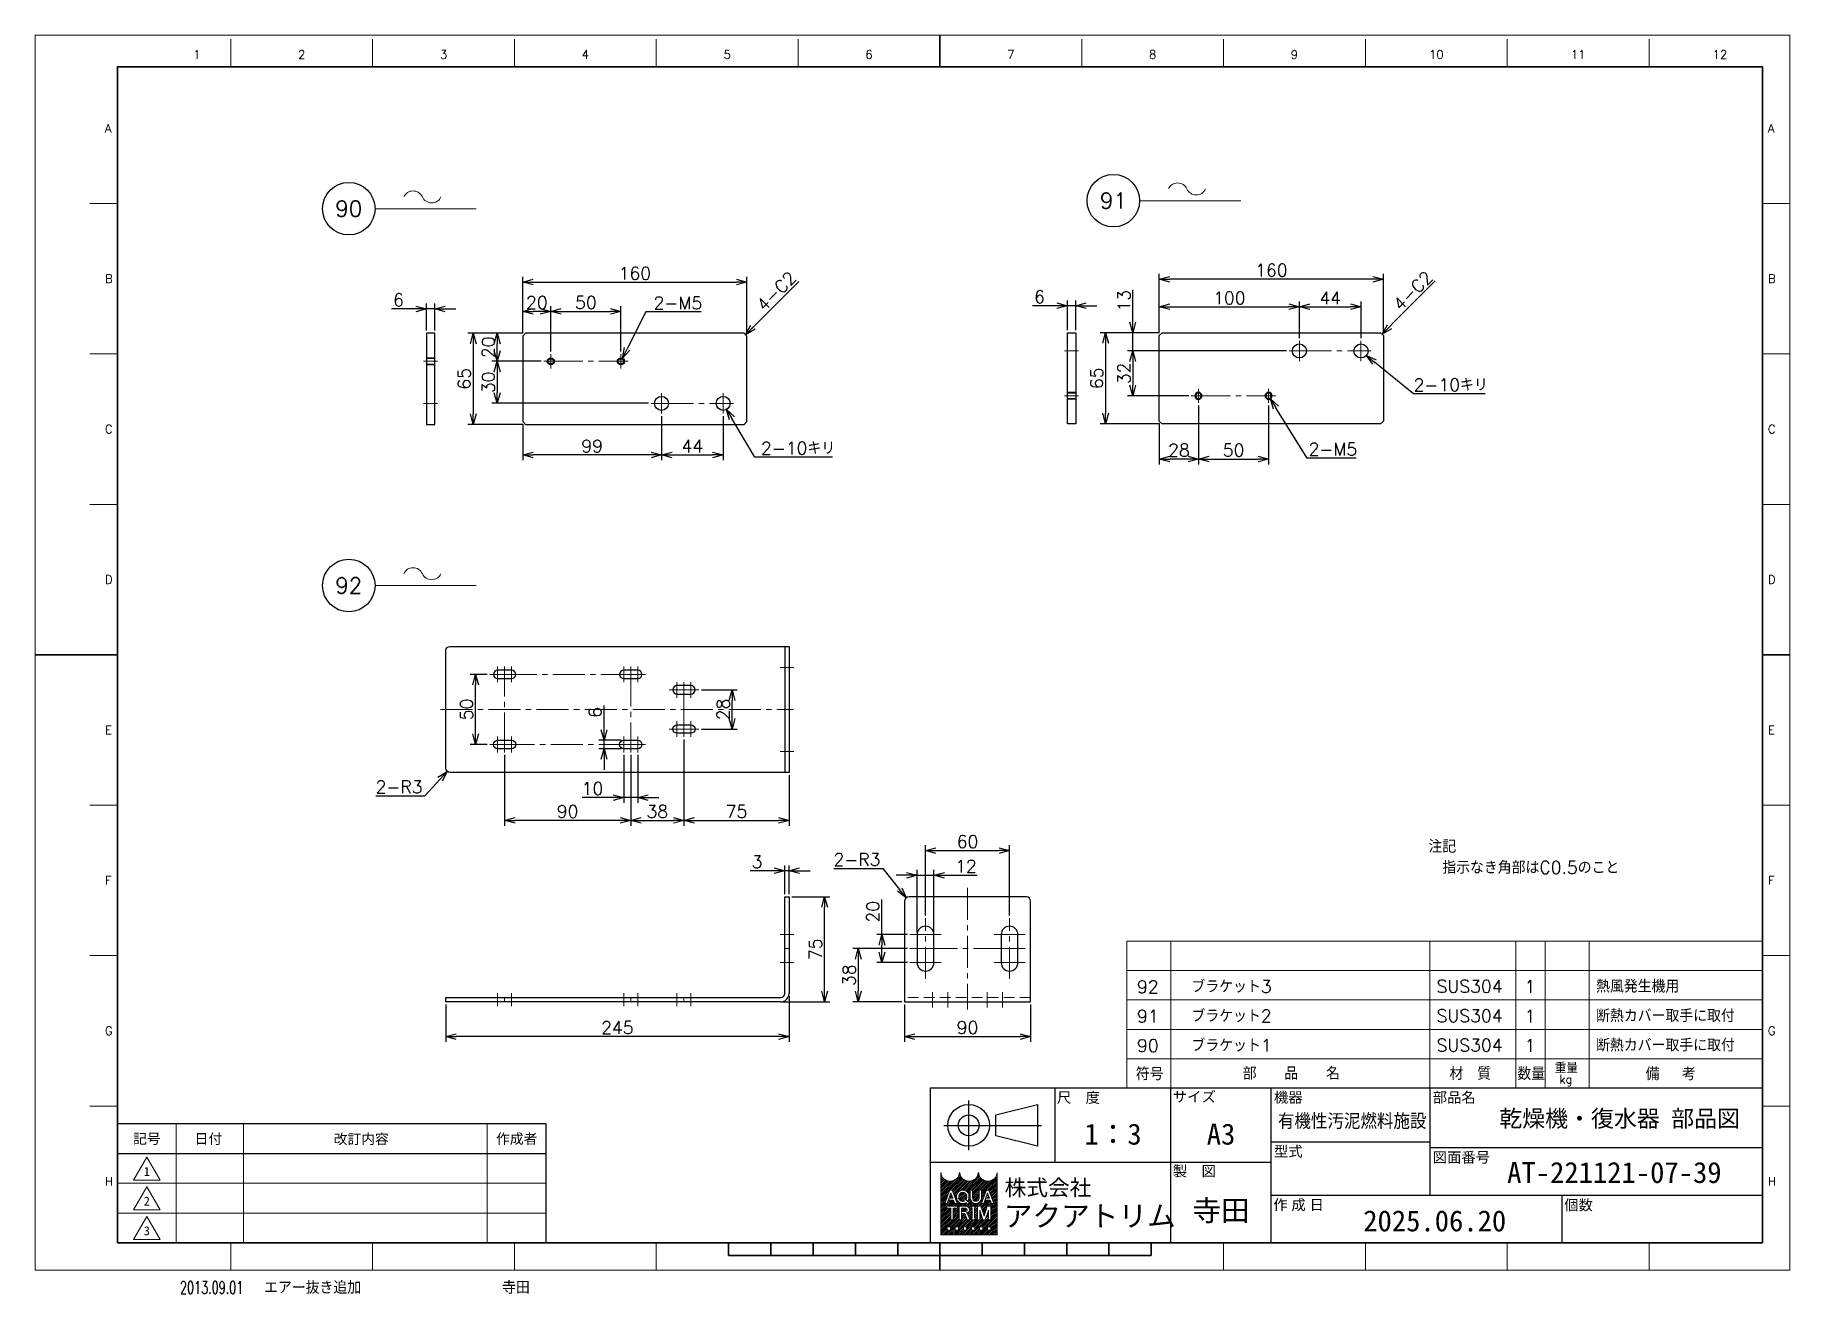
# Model space of a CAD drawing. Header units: millimetres. Extents: x 0 to 1252, y -17 to 882.
import ezdxf
from ezdxf import colors
from ezdxf.entities.mleader import LeaderData, LeaderLine
from ezdxf.enums import TextEntityAlignment as Align
from ezdxf.math import Vec2, Vec3

# ---------------------------------------------------------------- set-up
doc = ezdxf.new("R2010")
doc.units = ezdxf.units.MM
doc.header["$LTSCALE"] = 1.2
doc.header["$PDMODE"] = 99
doc.header["$PDSIZE"] = 1
doc.linetypes.add('CENTER2', pattern=[28.575, 19.05, -3.175, 3.175, -3.175])
doc.linetypes.add('HIDDEN', pattern=[9.525, 6.35, -3.175])
for name, color, linetype, lineweight in [('04_HIDDEN', 2, 'HIDDEN', 13), ('05_CENTER', 4, 'CENTER2', 13), ('07_TEXT', 3, 'Continuous', 13), ('08_DIM', 3, 'Continuous', 13), ('90_FRAME', 5, 'Continuous', 35)]:
    doc.layers.add(name, color=color, linetype=linetype, lineweight=lineweight)
doc.layers.add('10_DRAFT', color=8, linetype='Continuous', lineweight=0, plot=False)
doc.layers.add('91_BLANK', color=5, linetype='Continuous', lineweight=0, plot=False)
doc.styles.add('KSS_TXT', font='txt.shx', dxfattribs={"bigfont": 'extfont2.shx'})
doc.styles.add('KSS_TXT_L', font='txt.shx', dxfattribs={"height": 3, "bigfont": 'extfont2.shx'})
doc.styles.add('MS_G', font='MS Gothic.ttf')
doc.styles.get("Standard").update_dxf_attribs({"font": 'txt.shx', "bigfont": 'extfont2.shx'})
doc.styles.add('表題用', font='MS PGothic.ttf')
doc.dimstyles.new('KSS_DIM', dxfattribs={"dimscale": 3, "dimtxt": 3, "dimasz": 2.5, "dimexe": 1.25, "dimexo": 0.625, "dimtad": 1, "dimdsep": 46, "dimtxsty": 'KSS_TXT', "dimblk": 'OPEN30', "dimcen": 0, "dimazin": 2, "dimtfac": 0.75, "dimtmove": 0, "dimatfit": 3, "dimldrblk": 'OPEN30', "dimfxl": 1.25, "dimtolj": 1, "dimarcsym": 0})
doc.dimstyles.new('KSS_DIM$3', dxfattribs={"dimscale": 3, "dimtxt": 3, "dimasz": 2.5, "dimexe": 1.25, "dimexo": 0.625, "dimtad": 1, "dimtih": 1, "dimtoh": 1, "dimdsep": 46, "dimtxsty": 'KSS_TXT', "dimblk": 'OPEN30', "dimcen": 0, "dimazin": 2, "dimtfac": 0.75, "dimtofl": 0, "dimtmove": 0, "dimatfit": 3, "dimldrblk": 'OPEN30', "dimfxl": 1.25, "dimtolj": 1, "dimarcsym": 0})
doc.dimstyles.new('KSS_DIM$4', dxfattribs={"dimscale": 3, "dimtxt": 3, "dimasz": 2.5, "dimexe": 1.25, "dimexo": 0.625, "dimtad": 1, "dimtih": 1, "dimtoh": 1, "dimdsep": 46, "dimtxsty": 'KSS_TXT', "dimblk": 'OPEN30', "dimcen": 0, "dimse1": 1, "dimazin": 2, "dimtfac": 0.75, "dimtofl": 0, "dimtmove": 0, "dimatfit": 3, "dimldrblk": 'OPEN30', "dimfxl": 1.25, "dimtolj": 1, "dimarcsym": 0})

msp = doc.modelspace()

# ---------------------------------------------------------------- texts
at = {"layer": '07_TEXT', "ltscale": 2, "insert": (994.478, 306.901), "char_height": 9, "attachment_point": 1}
msp.add_mtext_dynamic_manual_height_columns('注記\\P\u3000指示なき角部はC0.5のこと\\P', width=211.71749, gutter_width=15, heights=[0], dxfattribs=at)
at = {"layer": '08_DIM', "char_height": 9, "attachment_point": 7, "rotation": 45, "style": 'KSS_TXT_L'}
for insert in [(520.4, 683.646), (974.663, 684.018, 0)]:
    msp.add_mtext('4-C2', dxfattribs=dict(at, insert=insert))
at = {"layer": '90_FRAME', "color": 0, "lineweight": 13, "style": 'KSS_TXT'}
for s, height, p in [('1', 6.049, (115.504, 862.827)), ('2', 6.049, (190.311, 862.827)), ('3', 6.049, (291.534, 862.827)), ('4', 6.049, (392.758, 862.827)), ('5', 6.049, (493.981, 862.827)), ('6', 6.049, (595.205, 862.827)), ('7', 6.049, (696.428, 862.827)), ('8', 6.049, (797.651, 862.827)), ('9', 6.049, (898.875, 862.827)), ('10', 6.0492, (1000.098, 862.827)), ('11', 6.0492, (1101.321, 862.827)), ('12', 6.0492, (1202.545, 862.827))]:
    msp.add_text(s, height=height, dxfattribs=at).set_placement(p, align=Align.BOTTOM_CENTER)
for s, p in [('A', (49.841, 815.011)), ('A', (1236.783, 815.011)), ('B', (49.841, 707.641)), ('B', (1236.783, 707.641)), ('C', (49.841, 600.272)), ('C', (1236.783, 600.272)), ('D', (49.841, 492.903)), ('D', (1236.783, 492.903)), ('E', (49.841, 385.534)), ('E', (1236.783, 385.534)), ('F', (49.841, 278.165)), ('F', (1236.783, 278.165)), ('G', (49.841, 170.796)), ('G', (1236.783, 170.796)), ('H', (49.841, 63.427)), ('H', (1236.783, 63.427))]:
    msp.add_text(s, height=6.049, dxfattribs=at).set_placement(p, align=Align.MIDDLE_LEFT)
at = {"layer": '90_FRAME', "color": 3, "lineweight": 13}
for s, p in [('92', (794.199, 202.196)), ('1', (1066.918, 202.347)), ('91', (794.199, 181.196)), ('1', (1066.918, 181.347)), ('90', (794.199, 160.196)), ('1', (1066.918, 160.347))]:
    msp.add_text(s, height=9, dxfattribs=at).set_placement(p, align=Align.MIDDLE_CENTER)
for s, height, p in [('ブラケット3', 9, (825.352, 197.928)), ('SUS304', 9, (1000.327, 198.047)), ('熱風発生機用', 9, (1114.159, 198.047)), ('ブラケット2', 9, (825.352, 176.928)), ('SUS304', 9, (1000.327, 177.047)), ('断熱カバー取手に取付', 9, (1114.159, 177.047)), ('ブラケット1', 9, (825.352, 155.928)), ('SUS304', 9, (1000.327, 156.047)), ('断熱カバー取手に取付', 9, (1114.159, 156.047)), ('符号', 9, (785.636, 135.548)), ('部\u3000\u3000品\u3000\u3000名', 9, (861.932, 135.875)), ('材\u3000質', 9, (1009.498, 135.767)), ('数量', 9, (1057.928, 135.699)), ('重量', 7.5, (1084.685, 140.608)), ('kg', 6, (1088, 133.269)), ('備  考', 9, (1149.467, 135.548)), ('エアー抜き追加', 9, (163.41, -16.96)), ('寺田', 9, (333.32, -16.96))]:
    msp.add_text(s, height=height, dxfattribs=at).set_placement(p)
at = {"layer": '90_FRAME', "color": 0, "style": '表題用'}
for s, p in [('尺\u3000度', (729.331, 123.186)), ('サイズ', (812.067, 123.746)), ('機器', (884.246, 123.31)), ('部品名', (997.532, 123.31)), ('型式', (884.246, 84.75)), ('製\u3000図', (812.067, 70.71)), ('図面番号', (997.532, 80.507)), ('作 成 日', (883.728, 46.654)), ('個数', (1091.396, 46.446))]:
    msp.add_text(s, height=7.5, dxfattribs=at).set_placement(p, align=Align.MIDDLE_LEFT)
at = {"layer": '90_FRAME', "color": 0, "style": 'MS_G', "width": 0.9}
msp.add_text('有機性汚泥燃料施設', height=9.6, dxfattribs=at).set_placement((940.054, 101.766), align=Align.CENTER)
at = {"layer": '90_FRAME', "color": 0, "style": 'MS_G'}
msp.add_text('乾燥機・復水器 部品図', height=12, dxfattribs=at).set_placement((1130.944, 102.197), align=Align.CENTER)
at = {"layer": '90_FRAME', "color": 0}
for s, height, style, p in [('A3', 15, 'MS_G', (846.464, 96.947)), ('改訂内容', 7.2, '表題用', (232.747, 93.765))]:
    msp.add_text(s, height=height, dxfattribs=dict(at, style=style)).set_placement(p, align=Align.MIDDLE)
at = {"layer": '90_FRAME', "color": 0, "style": '表題用'}
for s, p in [('記号', (79.747, 93.765)), ('日付', (123.716, 93.765)), ('作成者', (343.747, 93.765))]:
    msp.add_text(s, height=7.2, dxfattribs=at).set_placement(p, align=Align.MIDDLE_CENTER)
at = {"layer": '90_FRAME', "color": 0, "style": 'MS_G'}
for s, p in [('AT-221121-07-39', (1050.677, 62.189)), ('2025.06.20', (947.961, 27.662))]:
    msp.add_text(s, height=15, dxfattribs=at).set_placement(p)
at = {"layer": '90_FRAME', "color": 0, "lineweight": 13, "style": 'MS_G'}
for s, p in [('1', (79.747, 70.429)), ('2', (79.747, 49.215)), ('3', (79.747, 28))]:
    msp.add_text(s, height=6.364, dxfattribs=at).set_placement(p, align=Align.MIDDLE)
at = {"layer": '90_FRAME', "color": 4, "style": 'MS_G'}
msp.add_text('株式会社', height=11.3412, dxfattribs=at).set_placement((722.936, 58.887), align=Align.MIDDLE_CENTER)
msp.add_text('アクアトリム', height=15, dxfattribs=at).set_placement((691.372, 31.188))
at = {"layer": '90_FRAME', "color": 3, "lineweight": 13, "width": 0.65}
msp.add_text('2013.09.01', height=9, dxfattribs=at).set_placement((103.435, -16.96))
at = {"layer": '90_FRAME', "color": 0, "style": 'MS_G'}
for tag, p in [('1：3', (769.354, 96.947)), ('寺田', (846.464, 42.85))]:
    msp.add_attdef(tag, text='', height=15, dxfattribs=at).set_placement(p, align=Align.MIDDLE)

# ---------------------------------------------------------------- blocks, each defined once
blk = doc.blocks.new('AM_BALLOON1')
at = {"transparency": 16777216}
blk.add_circle((0, 0), 5, dxfattribs=at)
blk.add_attdef('B_NUMBER', text='', height=3, dxfattribs=at).set_placement((0, 0), align=Align.MIDDLE_CENTER)
blk = doc.blocks.new('_OPEN')
at = {"color": 0, "linetype": 'ByBlock'}
for p, q in [((-1, 0.17), (0, 0)), ((0, 0), (-1, -0.17)), ((0, 0), (-1, 0))]:
    blk.add_line(p, q, dxfattribs=at)
blk = doc.blocks.new('p1ba05')
for centre, start, end in [((-2.95, 0.29), 24.2276, 155.5758), ((0, 1.62), 204.2276, 335.5758)]:
    blk.add_arc(centre, 1.62, start, end)
blk = doc.blocks.new('M5tz_1_1')
at = {"color": 0}
for radius in [2.5, 2.5, 2]:
    blk.add_circle((0, 0), radius, dxfattribs=at)
blk.add_circle((0, 0), 2)
at = {"layer": '05_CENTER'}
for p, q in [((5.1, 0), (-5.1, 0)), ((0, -5.1), (0, 5.1))]:
    blk.add_line(p, q, dxfattribs=at)
blk = doc.blocks.new('_Open30')
at = {"color": 0, "linetype": 'ByBlock', "lineweight": -2}
for p, q in [((-1, 0.27), (0, 0)), ((0, 0), (-1, -0.27)), ((0, 0), (-1, 0))]:
    blk.add_line(p, q, dxfattribs=at)
blk = doc.blocks.new('*D144')
at = {"layer": '08_DIM', "color": 0, "lineweight": -2, "transparency": 16777216}
for p, q in [((348.1, 668.6), (348.1, 688.1)), ((360.6, 684.3), (355.6, 684.3)), ((368.1, 655.6), (368.1, 688.1))]:
    blk.add_line(p, q, dxfattribs=at)
at = {"layer": 'Defpoints', "color": 0, "transparency": 16777216}
for p in [(348.1, 684.3), (348.1, 666.7), (368.1, 653.7)]:
    blk.add_point(p, dxfattribs=at)
at = {"layer": '08_DIM', "color": 0, "lineweight": -2, "transparency": 16777216, "xscale": 7.5, "yscale": 7.5, "zscale": 7.5, "rotation": 180}
blk.add_blockref('_Open30', (348.1, 684.3), dxfattribs=at)
at = {"layer": '08_DIM', "color": 0, "lineweight": -2, "transparency": 16777216, "xscale": 7.5, "yscale": 7.5, "zscale": 7.5}
blk.add_blockref('_Open30', (368.1, 684.3), dxfattribs=at)
at = {"layer": '08_DIM', "color": 0, "transparency": 16777216, "insert": (358.1, 690.7), "char_height": 9, "attachment_point": 5, "style": 'KSS_TXT'}
blk.add_mtext('\\A1;20', dxfattribs=at)
blk = doc.blocks.new('*D145')
at = {"layer": '08_DIM', "color": 0, "lineweight": -2, "transparency": 16777216}
for p, q in [((368.1, 655.6), (368.1, 688.1)), ((375.6, 684.3), (410.6, 684.3)), ((418.1, 655.6), (418.1, 688.1))]:
    blk.add_line(p, q, dxfattribs=at)
at = {"layer": 'Defpoints', "color": 0, "transparency": 16777216}
for p in [(418.1, 684.3), (368.1, 653.7), (418.1, 653.7)]:
    blk.add_point(p, dxfattribs=at)
at = {"layer": '08_DIM', "color": 0, "lineweight": -2, "transparency": 16777216, "xscale": 7.5, "yscale": 7.5, "zscale": 7.5, "rotation": 180}
blk.add_blockref('_Open30', (368.1, 684.3), dxfattribs=at)
at = {"layer": '08_DIM', "color": 0, "lineweight": -2, "transparency": 16777216, "xscale": 7.5, "yscale": 7.5, "zscale": 7.5}
blk.add_blockref('_Open30', (418.1, 684.3), dxfattribs=at)
at = {"layer": '08_DIM', "color": 0, "transparency": 16777216, "insert": (393.1, 690.7), "char_height": 9, "attachment_point": 5, "style": 'KSS_TXT'}
blk.add_mtext('\\A1;50', dxfattribs=at)
blk = doc.blocks.new('*D146')
at = {"layer": '08_DIM', "color": 0, "lineweight": -2, "transparency": 16777216}
for p, q in [((348.1, 668.6), (348.1, 708.9)), ((355.6, 705.2), (500.6, 705.2)), ((508.1, 668.6), (508.1, 708.9))]:
    blk.add_line(p, q, dxfattribs=at)
at = {"layer": 'Defpoints', "color": 0, "transparency": 16777216}
for p in [(508.1, 705.2), (348.1, 666.7), (508.1, 666.7)]:
    blk.add_point(p, dxfattribs=at)
at = {"layer": '08_DIM', "color": 0, "lineweight": -2, "transparency": 16777216, "xscale": 7.5, "yscale": 7.5, "zscale": 7.5, "rotation": 180}
blk.add_blockref('_Open30', (348.1, 705.2), dxfattribs=at)
at = {"layer": '08_DIM', "color": 0, "lineweight": -2, "transparency": 16777216, "xscale": 7.5, "yscale": 7.5, "zscale": 7.5}
blk.add_blockref('_Open30', (508.1, 705.2), dxfattribs=at)
at = {"layer": '08_DIM', "color": 0, "transparency": 16777216, "insert": (428.1, 711.5), "char_height": 9, "attachment_point": 5, "style": 'KSS_TXT'}
blk.add_mtext('\\A1;160', dxfattribs=at)
blk = doc.blocks.new('*D147')
at = {"layer": '08_DIM', "color": 0, "lineweight": -2, "transparency": 16777216}
for p, q in [((447.1, 609.5), (447.1, 578.1)), ((491.1, 609.5), (491.1, 578.1)), ((454.6, 581.9), (483.6, 581.9))]:
    blk.add_line(p, q, dxfattribs=at)
at = {"layer": 'Defpoints', "color": 0, "transparency": 16777216}
for p in [(447.1, 611.3), (491.1, 611.3), (491.1, 581.9)]:
    blk.add_point(p, dxfattribs=at)
at = {"layer": '08_DIM', "color": 0, "lineweight": -2, "transparency": 16777216, "xscale": 7.5, "yscale": 7.5, "zscale": 7.5, "rotation": 180}
blk.add_blockref('_Open30', (447.1, 581.9), dxfattribs=at)
at = {"layer": '08_DIM', "color": 0, "lineweight": -2, "transparency": 16777216, "xscale": 7.5, "yscale": 7.5, "zscale": 7.5}
blk.add_blockref('_Open30', (491.1, 581.9), dxfattribs=at)
at = {"layer": '08_DIM', "color": 0, "transparency": 16777216, "insert": (469.1, 588.2), "char_height": 9, "attachment_point": 5, "style": 'KSS_TXT'}
blk.add_mtext('\\A1;44', dxfattribs=at)
blk = doc.blocks.new('*D148')
at = {"layer": '08_DIM', "color": 0, "lineweight": -2, "transparency": 16777216}
for p, q in [((348.1, 603.8), (348.1, 578.1)), ((447.1, 609.5), (447.1, 578.1)), ((439.6, 581.9), (355.6, 581.9))]:
    blk.add_line(p, q, dxfattribs=at)
at = {"layer": 'Defpoints', "color": 0, "transparency": 16777216}
for p in [(348.1, 605.7), (447.1, 611.3), (348.1, 581.9)]:
    blk.add_point(p, dxfattribs=at)
at = {"layer": '08_DIM', "color": 0, "lineweight": -2, "transparency": 16777216, "xscale": 7.5, "yscale": 7.5, "zscale": 7.5, "rotation": 180}
blk.add_blockref('_Open30', (348.1, 581.9), dxfattribs=at)
at = {"layer": '08_DIM', "color": 0, "lineweight": -2, "transparency": 16777216, "xscale": 7.5, "yscale": 7.5, "zscale": 7.5}
blk.add_blockref('_Open30', (447.1, 581.9), dxfattribs=at)
at = {"layer": '08_DIM', "color": 0, "transparency": 16777216, "insert": (397.6, 588.2), "char_height": 9, "attachment_point": 5, "style": 'KSS_TXT'}
blk.add_mtext('\\A1;99', dxfattribs=at)
blk = doc.blocks.new('*D149')
at = {"layer": '08_DIM', "color": 0, "lineweight": -2, "transparency": 16777216}
for p, q in [((348.2, 668.7), (326.1, 668.7)), ((329.8, 656.2), (329.8, 661.2)), ((361.2, 648.7), (326.1, 648.7))]:
    blk.add_line(p, q, dxfattribs=at)
at = {"layer": 'Defpoints', "color": 0, "transparency": 16777216}
for p in [(329.8, 668.7), (350.1, 668.7), (363, 648.7)]:
    blk.add_point(p, dxfattribs=at)
at = {"layer": '08_DIM', "color": 0, "lineweight": -2, "transparency": 16777216, "xscale": 7.5, "yscale": 7.5, "zscale": 7.5}
for p, rotation in [((329.8, 668.7), 90), ((329.8, 648.7), 270)]:
    blk.add_blockref('_Open30', p, dxfattribs=dict(at, rotation=rotation))
at = {"layer": '08_DIM', "color": 0, "transparency": 16777216, "insert": (323.5, 658.7), "char_height": 9, "attachment_point": 5, "rotation": 90, "style": 'KSS_TXT'}
blk.add_mtext('\\A1;20', dxfattribs=at)
blk = doc.blocks.new('*D150')
at = {"layer": '08_DIM', "color": 0, "lineweight": -2, "transparency": 16777216}
for p, q in [((361.2, 648.7), (326.1, 648.7)), ((329.8, 641.2), (329.8, 626.2)), ((437.9, 618.7), (326.1, 618.7))]:
    blk.add_line(p, q, dxfattribs=at)
at = {"layer": 'Defpoints', "color": 0, "transparency": 16777216}
for p in [(363, 648.7), (329.8, 618.7), (439.8, 618.7)]:
    blk.add_point(p, dxfattribs=at)
at = {"layer": '08_DIM', "color": 0, "lineweight": -2, "transparency": 16777216, "xscale": 7.5, "yscale": 7.5, "zscale": 7.5}
for p, rotation in [((329.8, 648.7), 90), ((329.8, 618.7), 270)]:
    blk.add_blockref('_Open30', p, dxfattribs=dict(at, rotation=rotation))
at = {"layer": '08_DIM', "color": 0, "transparency": 16777216, "insert": (323.5, 633.7), "char_height": 9, "attachment_point": 5, "rotation": 90, "style": 'KSS_TXT'}
blk.add_mtext('\\A1;30', dxfattribs=at)
blk = doc.blocks.new('*D151')
at = {"layer": '08_DIM', "color": 0, "lineweight": -2, "transparency": 16777216}
for p, q in [((348.2, 668.7), (308.9, 668.7)), ((312.7, 661.2), (312.7, 611.2)), ((348.2, 603.7), (308.9, 603.7))]:
    blk.add_line(p, q, dxfattribs=at)
at = {"layer": 'Defpoints', "color": 0, "transparency": 16777216}
for p in [(350.1, 668.7), (312.7, 603.7), (350.1, 603.7)]:
    blk.add_point(p, dxfattribs=at)
at = {"layer": '08_DIM', "color": 0, "lineweight": -2, "transparency": 16777216, "xscale": 7.5, "yscale": 7.5, "zscale": 7.5}
for p, rotation in [((312.7, 668.7), 90), ((312.7, 603.7), 270)]:
    blk.add_blockref('_Open30', p, dxfattribs=dict(at, rotation=rotation))
at = {"layer": '08_DIM', "color": 0, "transparency": 16777216, "insert": (306.3, 636.2), "char_height": 9, "attachment_point": 5, "rotation": 90, "style": 'KSS_TXT'}
blk.add_mtext('\\A1;65', dxfattribs=at)
blk = doc.blocks.new('*D152')
at = {"layer": '08_DIM', "color": 0, "lineweight": -2, "transparency": 16777216}
for p, q in [((279.3, 670.6), (279.3, 689.9)), ((285.3, 670.6), (285.3, 689.9)), ((271.8, 686.1), (254.5, 686.1)), ((285.3, 686.1), (279.3, 686.1)), ((292.8, 686.1), (300.3, 686.1))]:
    blk.add_line(p, q, dxfattribs=at)
at = {"layer": 'Defpoints', "color": 0, "transparency": 16777216}
for p in [(279.3, 686.1), (279.3, 668.7), (285.3, 668.7)]:
    blk.add_point(p, dxfattribs=at)
at = {"layer": '08_DIM', "color": 0, "lineweight": -2, "transparency": 16777216, "xscale": 7.5, "yscale": 7.5, "zscale": 7.5}
blk.add_blockref('_Open30', (279.3, 686.1), dxfattribs=at)
at = {"layer": '08_DIM', "color": 0, "lineweight": -2, "transparency": 16777216, "xscale": 7.5, "yscale": 7.5, "zscale": 7.5, "rotation": 180}
blk.add_blockref('_Open30', (285.3, 686.1), dxfattribs=at)
at = {"layer": '08_DIM', "color": 0, "transparency": 16777216, "insert": (259.4, 692.5), "char_height": 9, "attachment_point": 5, "style": 'KSS_TXT'}
blk.add_mtext('\\A1;6', dxfattribs=at)
blk = doc.blocks.new('*D153')
at = {"layer": '08_DIM', "color": 0, "lineweight": -2, "transparency": 16777216}
for p, q in [((435.9, 683.9), (422.6, 657.6)), ((475.3, 683.9), (435.9, 683.9))]:
    blk.add_line(p, q, dxfattribs=at)
at = {"layer": 'Defpoints', "color": 0, "transparency": 16777216}
for p in [(417, 646.5), (419.2, 650.9)]:
    blk.add_point(p, dxfattribs=at)
at = {"layer": '08_DIM', "color": 0, "lineweight": -2, "transparency": 16777216, "xscale": 7.5, "yscale": 7.5, "zscale": 7.5, "rotation": 243.1776486532971}
blk.add_blockref('_Open30', (419.2, 650.9), dxfattribs=at)
at = {"layer": '08_DIM', "color": 0, "transparency": 16777216, "insert": (458.8, 690.3), "char_height": 9, "attachment_point": 5, "style": 'KSS_TXT'}
blk.add_mtext('\\A1;2-M5', dxfattribs=at)
blk = doc.blocks.new('*D154')
at = {"layer": '08_DIM', "color": 0, "lineweight": -2, "transparency": 16777216}
for p, q in [((513.6, 580.3), (497.4, 607.9)), ((569.2, 580.3), (513.6, 580.3))]:
    blk.add_line(p, q, dxfattribs=at)
at = {"layer": 'Defpoints', "color": 0, "transparency": 16777216}
for p in [(488.6, 623), (493.6, 614.4)]:
    blk.add_point(p, dxfattribs=at)
at = {"layer": '08_DIM', "color": 0, "lineweight": -2, "transparency": 16777216, "xscale": 7.5, "yscale": 7.5, "zscale": 7.5, "rotation": 120.4379638844612}
blk.add_blockref('_Open30', (493.6, 614.4), dxfattribs=at)
at = {"layer": '08_DIM', "color": 0, "transparency": 16777216, "insert": (544.6, 586.7), "char_height": 9, "attachment_point": 5, "style": 'KSS_TXT'}
blk.add_mtext('\\A1;2-10キリ', dxfattribs=at)
blk = doc.blocks.new('*D155')
at = {"layer": '08_DIM', "color": 0, "lineweight": -2, "transparency": 16777216}
for p, q in [((802.4, 668.9), (802.4, 691.3)), ((902.4, 665.3), (902.4, 691.3)), ((809.9, 687.6), (894.9, 687.6))]:
    blk.add_line(p, q, dxfattribs=at)
at = {"layer": 'Defpoints', "color": 0, "transparency": 16777216}
for p in [(902.4, 687.6), (802.4, 667.1), (902.4, 663.4)]:
    blk.add_point(p, dxfattribs=at)
at = {"layer": '08_DIM', "color": 0, "lineweight": -2, "transparency": 16777216, "xscale": 7.5, "yscale": 7.5, "zscale": 7.5, "rotation": 180}
blk.add_blockref('_Open30', (802.4, 687.6), dxfattribs=at)
at = {"layer": '08_DIM', "color": 0, "lineweight": -2, "transparency": 16777216, "xscale": 7.5, "yscale": 7.5, "zscale": 7.5}
blk.add_blockref('_Open30', (902.4, 687.6), dxfattribs=at)
at = {"layer": '08_DIM', "color": 0, "transparency": 16777216, "insert": (852.4, 693.9), "char_height": 9, "attachment_point": 5, "style": 'KSS_TXT'}
blk.add_mtext('\\A1;100', dxfattribs=at)
blk = doc.blocks.new('*D156')
at = {"layer": '08_DIM', "color": 0, "lineweight": -2, "transparency": 16777216}
for p, q in [((902.4, 665.3), (902.4, 691.3)), ((946.4, 665.3), (946.4, 691.3)), ((909.9, 687.6), (938.9, 687.6))]:
    blk.add_line(p, q, dxfattribs=at)
at = {"layer": 'Defpoints', "color": 0, "transparency": 16777216}
for p in [(946.4, 687.6), (902.4, 663.4), (946.4, 663.4)]:
    blk.add_point(p, dxfattribs=at)
at = {"layer": '08_DIM', "color": 0, "lineweight": -2, "transparency": 16777216, "xscale": 7.5, "yscale": 7.5, "zscale": 7.5, "rotation": 180}
blk.add_blockref('_Open30', (902.4, 687.6), dxfattribs=at)
at = {"layer": '08_DIM', "color": 0, "lineweight": -2, "transparency": 16777216, "xscale": 7.5, "yscale": 7.5, "zscale": 7.5}
blk.add_blockref('_Open30', (946.4, 687.6), dxfattribs=at)
at = {"layer": '08_DIM', "color": 0, "transparency": 16777216, "insert": (924.4, 693.9), "char_height": 9, "attachment_point": 5, "style": 'KSS_TXT'}
blk.add_mtext('\\A1;44', dxfattribs=at)
blk = doc.blocks.new('*D157')
at = {"layer": '08_DIM', "color": 0, "lineweight": -2, "transparency": 16777216}
for p, q in [((802.4, 668.9), (802.4, 711.1)), ((954.9, 707.3), (809.9, 707.3)), ((962.4, 668.9), (962.4, 711.1))]:
    blk.add_line(p, q, dxfattribs=at)
at = {"layer": 'Defpoints', "color": 0, "transparency": 16777216}
for p in [(802.4, 707.3), (802.4, 667.1), (962.4, 667.1)]:
    blk.add_point(p, dxfattribs=at)
at = {"layer": '08_DIM', "color": 0, "lineweight": -2, "transparency": 16777216, "xscale": 7.5, "yscale": 7.5, "zscale": 7.5, "rotation": 180}
blk.add_blockref('_Open30', (802.4, 707.3), dxfattribs=at)
at = {"layer": '08_DIM', "color": 0, "lineweight": -2, "transparency": 16777216, "xscale": 7.5, "yscale": 7.5, "zscale": 7.5}
blk.add_blockref('_Open30', (962.4, 707.3), dxfattribs=at)
at = {"layer": '08_DIM', "color": 0, "transparency": 16777216, "insert": (882.4, 713.7), "char_height": 9, "attachment_point": 5, "style": 'KSS_TXT'}
blk.add_mtext('\\A1;160', dxfattribs=at)
blk = doc.blocks.new('*D158')
at = {"layer": '08_DIM', "color": 0, "lineweight": -2, "transparency": 16777216}
for p, q in [((783.5, 676.6), (783.5, 699.8)), ((802.5, 669.1), (779.8, 669.1)), ((783.5, 656.1), (783.5, 669.1)), ((893.1, 656.1), (779.8, 656.1)), ((783.5, 648.6), (783.5, 641.1))]:
    blk.add_line(p, q, dxfattribs=at)
at = {"layer": 'Defpoints', "color": 0, "transparency": 16777216}
for p in [(783.5, 669.1), (804.4, 669.1), (895, 656.1)]:
    blk.add_point(p, dxfattribs=at)
at = {"layer": '08_DIM', "color": 0, "lineweight": -2, "transparency": 16777216, "xscale": 7.5, "yscale": 7.5, "zscale": 7.5}
for p, rotation in [((783.5, 669.1), 270), ((783.5, 656.1), 90)]:
    blk.add_blockref('_Open30', p, dxfattribs=dict(at, rotation=rotation))
at = {"layer": '08_DIM', "color": 0, "transparency": 16777216, "insert": (777.2, 691.9), "char_height": 9, "attachment_point": 5, "rotation": 90, "style": 'KSS_TXT'}
blk.add_mtext('\\A1;13', dxfattribs=at)
blk = doc.blocks.new('*D159')
at = {"layer": '08_DIM', "color": 0, "lineweight": -2, "transparency": 16777216}
for p, q in [((893.1, 656.1), (779.8, 656.1)), ((783.5, 648.6), (783.5, 631.6)), ((823.4, 624.1), (779.8, 624.1))]:
    blk.add_line(p, q, dxfattribs=at)
at = {"layer": 'Defpoints', "color": 0, "transparency": 16777216}
for p in [(895, 656.1), (783.5, 624.1), (825.3, 624.1)]:
    blk.add_point(p, dxfattribs=at)
at = {"layer": '08_DIM', "color": 0, "lineweight": -2, "transparency": 16777216, "xscale": 7.5, "yscale": 7.5, "zscale": 7.5}
for p, rotation in [((783.5, 656.1), 90), ((783.5, 624.1), 270)]:
    blk.add_blockref('_Open30', p, dxfattribs=dict(at, rotation=rotation))
at = {"layer": '08_DIM', "color": 0, "transparency": 16777216, "insert": (777.2, 640.1), "char_height": 9, "attachment_point": 5, "rotation": 90, "style": 'KSS_TXT'}
blk.add_mtext('\\A1;32', dxfattribs=at)
blk = doc.blocks.new('*D160')
at = {"layer": '08_DIM', "color": 0, "lineweight": -2, "transparency": 16777216}
for p, q in [((802.5, 669.1), (760.3, 669.1)), ((764.1, 661.6), (764.1, 611.6)), ((802.5, 604.1), (760.3, 604.1))]:
    blk.add_line(p, q, dxfattribs=at)
at = {"layer": 'Defpoints', "color": 0, "transparency": 16777216}
for p in [(804.4, 669.1), (764.1, 604.1), (804.4, 604.1)]:
    blk.add_point(p, dxfattribs=at)
at = {"layer": '08_DIM', "color": 0, "lineweight": -2, "transparency": 16777216, "xscale": 7.5, "yscale": 7.5, "zscale": 7.5}
for p, rotation in [((764.1, 669.1), 90), ((764.1, 604.1), 270)]:
    blk.add_blockref('_Open30', p, dxfattribs=dict(at, rotation=rotation))
at = {"layer": '08_DIM', "color": 0, "transparency": 16777216, "insert": (757.7, 636.6), "char_height": 9, "attachment_point": 5, "rotation": 90, "style": 'KSS_TXT'}
blk.add_mtext('\\A1;65', dxfattribs=at)
blk = doc.blocks.new('*D161')
at = {"layer": '08_DIM', "color": 0, "lineweight": -2, "transparency": 16777216}
for p, q in [((736.8, 670.9), (736.8, 692.2)), ((742.8, 670.9), (742.8, 692.2)), ((729.3, 688.4), (712, 688.4)), ((742.8, 688.4), (736.8, 688.4)), ((750.3, 688.4), (757.8, 688.4))]:
    blk.add_line(p, q, dxfattribs=at)
at = {"layer": 'Defpoints', "color": 0, "transparency": 16777216}
for p in [(736.8, 688.4), (736.8, 669.1), (742.8, 669.1)]:
    blk.add_point(p, dxfattribs=at)
at = {"layer": '08_DIM', "color": 0, "lineweight": -2, "transparency": 16777216, "xscale": 7.5, "yscale": 7.5, "zscale": 7.5}
blk.add_blockref('_Open30', (736.8, 688.4), dxfattribs=at)
at = {"layer": '08_DIM', "color": 0, "lineweight": -2, "transparency": 16777216, "xscale": 7.5, "yscale": 7.5, "zscale": 7.5, "rotation": 180}
blk.add_blockref('_Open30', (742.8, 688.4), dxfattribs=at)
at = {"layer": '08_DIM', "color": 0, "transparency": 16777216, "insert": (716.9, 694.8), "char_height": 9, "attachment_point": 5, "style": 'KSS_TXT'}
blk.add_mtext('\\A1;6', dxfattribs=at)
blk = doc.blocks.new('*D162')
at = {"layer": '08_DIM', "color": 0, "lineweight": -2, "transparency": 16777216}
for p, q in [((830.4, 617.1), (830.4, 575.1)), ((802.4, 604.2), (802.4, 575.1)), ((822.9, 578.9), (809.9, 578.9))]:
    blk.add_line(p, q, dxfattribs=at)
at = {"layer": 'Defpoints', "color": 0, "transparency": 16777216}
for p in [(830.4, 619), (802.4, 606.1), (802.4, 578.9)]:
    blk.add_point(p, dxfattribs=at)
at = {"layer": '08_DIM', "color": 0, "lineweight": -2, "transparency": 16777216, "xscale": 7.5, "yscale": 7.5, "zscale": 7.5, "rotation": 180}
blk.add_blockref('_Open30', (802.4, 578.9), dxfattribs=at)
at = {"layer": '08_DIM', "color": 0, "lineweight": -2, "transparency": 16777216, "xscale": 7.5, "yscale": 7.5, "zscale": 7.5}
blk.add_blockref('_Open30', (830.4, 578.9), dxfattribs=at)
at = {"layer": '08_DIM', "color": 0, "transparency": 16777216, "insert": (816.4, 585.3), "char_height": 9, "attachment_point": 5, "style": 'KSS_TXT'}
blk.add_mtext('\\A1;28', dxfattribs=at)
blk = doc.blocks.new('*D163')
at = {"layer": '08_DIM', "color": 0, "lineweight": -2, "transparency": 16777216}
for p, q in [((830.4, 617.1), (830.4, 575.1)), ((880.4, 617.1), (880.4, 575.1)), ((837.9, 578.9), (872.9, 578.9))]:
    blk.add_line(p, q, dxfattribs=at)
at = {"layer": 'Defpoints', "color": 0, "transparency": 16777216}
for p in [(830.4, 619), (880.4, 619), (880.4, 578.9)]:
    blk.add_point(p, dxfattribs=at)
at = {"layer": '08_DIM', "color": 0, "lineweight": -2, "transparency": 16777216, "xscale": 7.5, "yscale": 7.5, "zscale": 7.5, "rotation": 180}
blk.add_blockref('_Open30', (830.4, 578.9), dxfattribs=at)
at = {"layer": '08_DIM', "color": 0, "lineweight": -2, "transparency": 16777216, "xscale": 7.5, "yscale": 7.5, "zscale": 7.5}
blk.add_blockref('_Open30', (880.4, 578.9), dxfattribs=at)
at = {"layer": '08_DIM', "color": 0, "transparency": 16777216, "insert": (855.4, 585.3), "char_height": 9, "attachment_point": 5, "style": 'KSS_TXT'}
blk.add_mtext('\\A1;50', dxfattribs=at)
blk = doc.blocks.new('*D164')
at = {"layer": '08_DIM', "color": 0, "lineweight": -2, "transparency": 16777216}
for p, q in [((908, 579.5), (885.6, 615.6)), ((942.8, 579.5), (908, 579.5))]:
    blk.add_line(p, q, dxfattribs=at)
at = {"layer": 'Defpoints', "color": 0, "transparency": 16777216}
for p in [(879, 626.2), (881.7, 621.9)]:
    blk.add_point(p, dxfattribs=at)
at = {"layer": '08_DIM', "color": 0, "lineweight": -2, "transparency": 16777216, "xscale": 7.5, "yscale": 7.5, "zscale": 7.5, "rotation": 121.7902395580002}
blk.add_blockref('_Open30', (881.7, 621.9), dxfattribs=at)
at = {"layer": '08_DIM', "color": 0, "transparency": 16777216, "insert": (926.3, 585.9), "char_height": 9, "attachment_point": 5, "style": 'KSS_TXT'}
blk.add_mtext('\\A1;2-M5', dxfattribs=at)
blk = doc.blocks.new('*D165')
at = {"layer": '08_DIM', "color": 0, "lineweight": -2, "transparency": 16777216}
for p, q in [((983.9, 625.5), (956.1, 648.2)), ((1035, 625.5), (983.9, 625.5))]:
    blk.add_line(p, q, dxfattribs=at)
at = {"layer": 'Defpoints', "color": 0, "transparency": 16777216}
for p in [(942.5, 659.2), (950.2, 652.9)]:
    blk.add_point(p, dxfattribs=at)
at = {"layer": '08_DIM', "color": 0, "lineweight": -2, "transparency": 16777216, "xscale": 7.5, "yscale": 7.5, "zscale": 7.5, "rotation": 140.9153039553089}
blk.add_blockref('_Open30', (950.2, 652.9), dxfattribs=at)
at = {"layer": '08_DIM', "color": 0, "transparency": 16777216, "insert": (1010.4, 631.9), "char_height": 9, "attachment_point": 5, "style": 'KSS_TXT'}
blk.add_mtext('\\A1;2-10キリ', dxfattribs=at)
blk = doc.blocks.new('*D166')
at = {"layer": '08_DIM', "color": 0, "lineweight": -2, "transparency": 16777216}
for p, q in [((622, 281.8), (614.5, 281.8)), ((629.5, 241.3), (629.5, 285.6)), ((629.5, 281.8), (641.5, 281.8)), ((641.5, 241.3), (641.5, 285.6)), ((649, 281.8), (672.3, 281.8))]:
    blk.add_line(p, q, dxfattribs=at)
at = {"layer": 'Defpoints', "color": 0, "transparency": 16777216}
for p in [(641.5, 281.8), (629.5, 239.5), (641.5, 239.5)]:
    blk.add_point(p, dxfattribs=at)
at = {"layer": '08_DIM', "color": 0, "lineweight": -2, "transparency": 16777216, "xscale": 7.5, "yscale": 7.5, "zscale": 7.5}
blk.add_blockref('_Open30', (629.5, 281.8), dxfattribs=at)
at = {"layer": '08_DIM', "color": 0, "lineweight": -2, "transparency": 16777216, "xscale": 7.5, "yscale": 7.5, "zscale": 7.5, "rotation": 180}
blk.add_blockref('_Open30', (641.5, 281.8), dxfattribs=at)
at = {"layer": '08_DIM', "color": 0, "transparency": 16777216, "insert": (664.4, 288.2), "char_height": 9, "attachment_point": 5, "style": 'KSS_TXT'}
blk.add_mtext('\\A1;12', dxfattribs=at)
blk = doc.blocks.new('*D167')
at = {"layer": '08_DIM', "color": 0, "lineweight": -2, "transparency": 16777216}
for p, q in [((635.5, 253), (635.5, 303.2)), ((695.5, 253), (695.5, 303.2)), ((643, 299.4), (688, 299.4))]:
    blk.add_line(p, q, dxfattribs=at)
at = {"layer": 'Defpoints', "color": 0, "transparency": 16777216}
for p in [(695.5, 299.4), (635.5, 251.1), (695.5, 251.1)]:
    blk.add_point(p, dxfattribs=at)
at = {"layer": '08_DIM', "color": 0, "lineweight": -2, "transparency": 16777216, "xscale": 7.5, "yscale": 7.5, "zscale": 7.5, "rotation": 180}
blk.add_blockref('_Open30', (635.5, 299.4), dxfattribs=at)
at = {"layer": '08_DIM', "color": 0, "lineweight": -2, "transparency": 16777216, "xscale": 7.5, "yscale": 7.5, "zscale": 7.5}
blk.add_blockref('_Open30', (695.5, 299.4), dxfattribs=at)
at = {"layer": '08_DIM', "color": 0, "transparency": 16777216, "insert": (665.5, 305.8), "char_height": 9, "attachment_point": 5, "style": 'KSS_TXT'}
blk.add_mtext('\\A1;60', dxfattribs=at)
blk = doc.blocks.new('*D168')
at = {"layer": '08_DIM', "color": 0, "lineweight": -2, "transparency": 16777216}
for p, q in [((604.4, 239.5), (604.4, 264.6)), ((622.6, 239.5), (600.7, 239.5)), ((604.4, 227), (604.4, 232)), ((622.6, 219.5), (600.7, 219.5))]:
    blk.add_line(p, q, dxfattribs=at)
at = {"layer": 'Defpoints', "color": 0, "transparency": 16777216}
for p in [(604.4, 239.5), (624.4, 239.5), (624.4, 219.5)]:
    blk.add_point(p, dxfattribs=at)
at = {"layer": '08_DIM', "color": 0, "lineweight": -2, "transparency": 16777216, "xscale": 7.5, "yscale": 7.5, "zscale": 7.5}
for p, rotation in [((604.4, 239.5), 90), ((604.4, 219.5), 270)]:
    blk.add_blockref('_Open30', p, dxfattribs=dict(at, rotation=rotation))
at = {"layer": '08_DIM', "color": 0, "transparency": 16777216, "insert": (598, 255.8), "char_height": 9, "attachment_point": 5, "rotation": 90, "style": 'KSS_TXT'}
blk.add_mtext('\\A1;20', dxfattribs=at)
blk = doc.blocks.new('*D169')
at = {"layer": '08_DIM', "color": 0, "lineweight": -2, "transparency": 16777216}
for p, q in [((622.6, 229.5), (583.7, 229.5)), ((587.5, 222), (587.5, 199)), ((618.7, 191.5), (583.7, 191.5))]:
    blk.add_line(p, q, dxfattribs=at)
at = {"layer": 'Defpoints', "color": 0, "transparency": 16777216}
for p in [(624.4, 229.5), (587.5, 191.5), (620.5, 191.5)]:
    blk.add_point(p, dxfattribs=at)
at = {"layer": '08_DIM', "color": 0, "lineweight": -2, "transparency": 16777216, "xscale": 7.5, "yscale": 7.5, "zscale": 7.5}
for p, rotation in [((587.5, 229.5), 90), ((587.5, 191.5), 270)]:
    blk.add_blockref('_Open30', p, dxfattribs=dict(at, rotation=rotation))
at = {"layer": '08_DIM', "color": 0, "transparency": 16777216, "insert": (581.1, 210.5), "char_height": 9, "attachment_point": 5, "rotation": 90, "style": 'KSS_TXT'}
blk.add_mtext('\\A1;38', dxfattribs=at)
blk = doc.blocks.new('*D170')
at = {"layer": '08_DIM', "color": 0, "lineweight": -2, "transparency": 16777216}
for p, q in [((540, 266.5), (567.2, 266.5)), ((563.5, 199), (563.5, 259)), ((534, 191.5), (567.2, 191.5))]:
    blk.add_line(p, q, dxfattribs=at)
at = {"layer": 'Defpoints', "color": 0, "transparency": 16777216}
for p in [(538.1, 266.5), (563.5, 266.5), (532.1, 191.5)]:
    blk.add_point(p, dxfattribs=at)
at = {"layer": '08_DIM', "color": 0, "lineweight": -2, "transparency": 16777216, "xscale": 7.5, "yscale": 7.5, "zscale": 7.5}
for p, rotation in [((563.5, 266.5), 90), ((563.5, 191.5), 270)]:
    blk.add_blockref('_Open30', p, dxfattribs=dict(at, rotation=rotation))
at = {"layer": '08_DIM', "color": 0, "transparency": 16777216, "insert": (557.1, 229), "char_height": 9, "attachment_point": 5, "rotation": 90, "style": 'KSS_TXT'}
blk.add_mtext('\\A1;75', dxfattribs=at)
blk = doc.blocks.new('*D171')
at = {"layer": '08_DIM', "color": 0, "lineweight": -2, "transparency": 16777216}
for p, q in [((535.1, 268.3), (535.1, 288.8)), ((538.1, 268.3), (538.1, 288.8)), ((527.6, 285.1), (510.4, 285.1)), ((538.1, 285.1), (535.1, 285.1)), ((545.6, 285.1), (553.1, 285.1))]:
    blk.add_line(p, q, dxfattribs=at)
at = {"layer": 'Defpoints', "color": 0, "transparency": 16777216}
for p in [(535.1, 285.1), (535.1, 266.5), (538.1, 266.5)]:
    blk.add_point(p, dxfattribs=at)
at = {"layer": '08_DIM', "color": 0, "lineweight": -2, "transparency": 16777216, "xscale": 7.5, "yscale": 7.5, "zscale": 7.5}
blk.add_blockref('_Open30', (535.1, 285.1), dxfattribs=at)
at = {"layer": '08_DIM', "color": 0, "lineweight": -2, "transparency": 16777216, "xscale": 7.5, "yscale": 7.5, "zscale": 7.5, "rotation": 180}
blk.add_blockref('_Open30', (538.1, 285.1), dxfattribs=at)
at = {"layer": '08_DIM', "color": 0, "transparency": 16777216, "insert": (515.3, 291.5), "char_height": 9, "attachment_point": 5, "style": 'KSS_TXT'}
blk.add_mtext('\\A1;3', dxfattribs=at)
blk = doc.blocks.new('*D172')
at = {"layer": '08_DIM', "color": 0, "lineweight": -2, "transparency": 16777216}
for p, q in [((293.1, 189.6), (293.1, 162.9)), ((538.1, 195.6), (538.1, 162.9)), ((530.6, 166.7), (300.6, 166.7))]:
    blk.add_line(p, q, dxfattribs=at)
at = {"layer": 'Defpoints', "color": 0, "transparency": 16777216}
for p in [(293.1, 191.5), (538.1, 197.5), (293.1, 166.7)]:
    blk.add_point(p, dxfattribs=at)
at = {"layer": '08_DIM', "color": 0, "lineweight": -2, "transparency": 16777216, "xscale": 7.5, "yscale": 7.5, "zscale": 7.5, "rotation": 180}
blk.add_blockref('_Open30', (293.1, 166.7), dxfattribs=at)
at = {"layer": '08_DIM', "color": 0, "lineweight": -2, "transparency": 16777216, "xscale": 7.5, "yscale": 7.5, "zscale": 7.5}
blk.add_blockref('_Open30', (538.1, 166.7), dxfattribs=at)
at = {"layer": '08_DIM', "color": 0, "transparency": 16777216, "insert": (415.6, 173.1), "char_height": 9, "attachment_point": 5, "style": 'KSS_TXT'}
blk.add_mtext('\\A1;245', dxfattribs=at)
blk = doc.blocks.new('*D173')
at = {"layer": '08_DIM', "color": 0, "lineweight": -2, "transparency": 16777216}
for p, q in [((620.5, 189.6), (620.5, 162.9)), ((710.5, 189.6), (710.5, 162.9)), ((628, 166.7), (703, 166.7))]:
    blk.add_line(p, q, dxfattribs=at)
at = {"layer": 'Defpoints', "color": 0, "transparency": 16777216}
for p in [(620.5, 191.5), (710.5, 191.5), (710.5, 166.7)]:
    blk.add_point(p, dxfattribs=at)
at = {"layer": '08_DIM', "color": 0, "lineweight": -2, "transparency": 16777216, "xscale": 7.5, "yscale": 7.5, "zscale": 7.5, "rotation": 180}
blk.add_blockref('_Open30', (620.5, 166.7), dxfattribs=at)
at = {"layer": '08_DIM', "color": 0, "lineweight": -2, "transparency": 16777216, "xscale": 7.5, "yscale": 7.5, "zscale": 7.5}
blk.add_blockref('_Open30', (710.5, 166.7), dxfattribs=at)
at = {"layer": '08_DIM', "color": 0, "transparency": 16777216, "insert": (665.5, 173.1), "char_height": 9, "attachment_point": 5, "style": 'KSS_TXT'}
blk.add_mtext('\\A1;90', dxfattribs=at)
blk = doc.blocks.new('*D174')
at = {"layer": '08_DIM', "color": 0, "lineweight": -2, "transparency": 16777216}
for p, q in [((420.1, 367.7), (420.1, 333.5)), ((430.1, 367.7), (430.1, 333.5)), ((412.6, 337.3), (390.5, 337.3)), ((430.1, 337.3), (420.1, 337.3)), ((437.6, 337.3), (445.1, 337.3))]:
    blk.add_line(p, q, dxfattribs=at)
at = {"layer": 'Defpoints', "color": 0, "transparency": 16777216}
for p in [(420.1, 369.6), (430.1, 369.6), (420.1, 337.3)]:
    blk.add_point(p, dxfattribs=at)
at = {"layer": '08_DIM', "color": 0, "lineweight": -2, "transparency": 16777216, "xscale": 7.5, "yscale": 7.5, "zscale": 7.5}
blk.add_blockref('_Open30', (420.1, 337.3), dxfattribs=at)
at = {"layer": '08_DIM', "color": 0, "lineweight": -2, "transparency": 16777216, "xscale": 7.5, "yscale": 7.5, "zscale": 7.5, "rotation": 180}
blk.add_blockref('_Open30', (430.1, 337.3), dxfattribs=at)
at = {"layer": '08_DIM', "color": 0, "transparency": 16777216, "insert": (397.8, 343.7), "char_height": 9, "attachment_point": 5, "style": 'KSS_TXT'}
blk.add_mtext('\\A1;10', dxfattribs=at)
blk = doc.blocks.new('*D175')
at = {"layer": '08_DIM', "color": 0, "lineweight": -2, "transparency": 16777216}
for p, q in [((335.1, 367.7), (335.1, 317.2)), ((425.1, 367.7), (425.1, 317.2)), ((417.6, 321), (342.6, 321))]:
    blk.add_line(p, q, dxfattribs=at)
at = {"layer": 'Defpoints', "color": 0, "transparency": 16777216}
for p in [(335.1, 369.6), (425.1, 369.6), (335.1, 321)]:
    blk.add_point(p, dxfattribs=at)
at = {"layer": '08_DIM', "color": 0, "lineweight": -2, "transparency": 16777216, "xscale": 7.5, "yscale": 7.5, "zscale": 7.5, "rotation": 180}
blk.add_blockref('_Open30', (335.1, 321), dxfattribs=at)
at = {"layer": '08_DIM', "color": 0, "lineweight": -2, "transparency": 16777216, "xscale": 7.5, "yscale": 7.5, "zscale": 7.5}
blk.add_blockref('_Open30', (425.1, 321), dxfattribs=at)
at = {"layer": '08_DIM', "color": 0, "transparency": 16777216, "insert": (380.1, 327.4), "char_height": 9, "attachment_point": 5, "style": 'KSS_TXT'}
blk.add_mtext('\\A1;90', dxfattribs=at)
blk = doc.blocks.new('*D176')
at = {"layer": '08_DIM', "color": 0, "lineweight": -2, "transparency": 16777216}
for p, q in [((463.1, 378.7), (463.1, 317.2)), ((425.1, 367.7), (425.1, 317.2)), ((432.6, 321), (455.6, 321))]:
    blk.add_line(p, q, dxfattribs=at)
at = {"layer": 'Defpoints', "color": 0, "transparency": 16777216}
for p in [(463.1, 380.6), (425.1, 369.6), (463.1, 321)]:
    blk.add_point(p, dxfattribs=at)
at = {"layer": '08_DIM', "color": 0, "lineweight": -2, "transparency": 16777216, "xscale": 7.5, "yscale": 7.5, "zscale": 7.5, "rotation": 180}
blk.add_blockref('_Open30', (425.1, 321), dxfattribs=at)
at = {"layer": '08_DIM', "color": 0, "lineweight": -2, "transparency": 16777216, "xscale": 7.5, "yscale": 7.5, "zscale": 7.5}
blk.add_blockref('_Open30', (463.1, 321), dxfattribs=at)
at = {"layer": '08_DIM', "color": 0, "transparency": 16777216, "insert": (444.1, 327.4), "char_height": 9, "attachment_point": 5, "style": 'KSS_TXT'}
blk.add_mtext('\\A1;38', dxfattribs=at)
blk = doc.blocks.new('*D177')
at = {"layer": '08_DIM', "color": 0, "lineweight": -2, "transparency": 16777216}
for p, q in [((463.1, 378.7), (463.1, 317.2)), ((538.1, 353.3), (538.1, 317.2)), ((470.6, 321), (530.6, 321))]:
    blk.add_line(p, q, dxfattribs=at)
at = {"layer": 'Defpoints', "color": 0, "transparency": 16777216}
for p in [(463.1, 380.6), (538.1, 355.2), (538.1, 321)]:
    blk.add_point(p, dxfattribs=at)
at = {"layer": '08_DIM', "color": 0, "lineweight": -2, "transparency": 16777216, "xscale": 7.5, "yscale": 7.5, "zscale": 7.5, "rotation": 180}
blk.add_blockref('_Open30', (463.1, 321), dxfattribs=at)
at = {"layer": '08_DIM', "color": 0, "lineweight": -2, "transparency": 16777216, "xscale": 7.5, "yscale": 7.5, "zscale": 7.5}
blk.add_blockref('_Open30', (538.1, 321), dxfattribs=at)
at = {"layer": '08_DIM', "color": 0, "transparency": 16777216, "insert": (500.6, 327.4), "char_height": 9, "attachment_point": 5, "style": 'KSS_TXT'}
blk.add_mtext('\\A1;75', dxfattribs=at)
blk = doc.blocks.new('*D178')
at = {"layer": '08_DIM', "color": 0, "lineweight": -2, "transparency": 16777216}
for p, q in [((475.6, 414.2), (501.2, 414.2)), ((497.5, 393.7), (497.5, 406.7)), ((475.6, 386.2), (501.2, 386.2))]:
    blk.add_line(p, q, dxfattribs=at)
at = {"layer": 'Defpoints', "color": 0, "transparency": 16777216}
for p in [(473.7, 414.2), (497.5, 414.2), (473.7, 386.2)]:
    blk.add_point(p, dxfattribs=at)
at = {"layer": '08_DIM', "color": 0, "lineweight": -2, "transparency": 16777216, "xscale": 7.5, "yscale": 7.5, "zscale": 7.5}
for p, rotation in [((497.5, 414.2), 90), ((497.5, 386.2), 270)]:
    blk.add_blockref('_Open30', p, dxfattribs=dict(at, rotation=rotation))
at = {"layer": '08_DIM', "color": 0, "transparency": 16777216, "insert": (491.1, 400.2), "char_height": 9, "attachment_point": 5, "rotation": 90, "style": 'KSS_TXT'}
blk.add_mtext('\\A1;28', dxfattribs=at)
blk = doc.blocks.new('*D179')
at = {"layer": '08_DIM', "color": 0, "lineweight": -2, "transparency": 16777216}
for p, q in [((406.1, 385.7), (406.1, 402.9)), ((418.3, 378.2), (402.4, 378.2)), ((406.1, 372.2), (406.1, 378.2)), ((418.3, 372.2), (402.4, 372.2)), ((406.1, 364.7), (406.1, 357.2))]:
    blk.add_line(p, q, dxfattribs=at)
at = {"layer": 'Defpoints', "color": 0, "transparency": 16777216}
for p in [(406.1, 378.2), (420.1, 378.2), (420.1, 372.2)]:
    blk.add_point(p, dxfattribs=at)
at = {"layer": '08_DIM', "color": 0, "lineweight": -2, "transparency": 16777216, "xscale": 7.5, "yscale": 7.5, "zscale": 7.5}
for p, rotation in [((406.1, 378.2), 270), ((406.1, 372.2), 90)]:
    blk.add_blockref('_Open30', p, dxfattribs=dict(at, rotation=rotation))
at = {"layer": '08_DIM', "color": 0, "transparency": 16777216, "insert": (399.7, 398.1), "char_height": 9, "attachment_point": 5, "rotation": 90, "style": 'KSS_TXT'}
blk.add_mtext('\\A1;6', dxfattribs=at)
blk = doc.blocks.new('*D180')
at = {"layer": '08_DIM', "color": 0, "lineweight": -2, "transparency": 16777216}
for p, q in [((322.7, 425.2), (310.6, 425.2)), ((314.4, 382.7), (314.4, 417.7)), ((322.7, 375.2), (310.6, 375.2))]:
    blk.add_line(p, q, dxfattribs=at)
at = {"layer": 'Defpoints', "color": 0, "transparency": 16777216}
for p in [(314.4, 425.2), (324.5, 425.2), (324.5, 375.2)]:
    blk.add_point(p, dxfattribs=at)
at = {"layer": '08_DIM', "color": 0, "lineweight": -2, "transparency": 16777216, "xscale": 7.5, "yscale": 7.5, "zscale": 7.5}
for p, rotation in [((314.4, 425.2), 90), ((314.4, 375.2), 270)]:
    blk.add_blockref('_Open30', p, dxfattribs=dict(at, rotation=rotation))
at = {"layer": '08_DIM', "color": 0, "transparency": 16777216, "insert": (308, 400.2), "char_height": 9, "attachment_point": 5, "rotation": 90, "style": 'KSS_TXT'}
blk.add_mtext('\\A1;50', dxfattribs=at)
blk = doc.blocks.new('*D181')
at = {"layer": '08_DIM', "color": 0, "lineweight": -2, "transparency": 16777216}
for p, q in [((243.3, 338.5), (278.2, 338.5)), ((278.2, 338.5), (289.1, 350.4))]:
    blk.add_line(p, q, dxfattribs=at)
at = {"layer": 'Defpoints', "color": 0, "transparency": 16777216}
for p in [(294.1, 356), (296.1, 358.2)]:
    blk.add_point(p, dxfattribs=at)
at = {"layer": '08_DIM', "color": 0, "lineweight": -2, "transparency": 16777216, "xscale": 7.5, "yscale": 7.5, "zscale": 7.5, "rotation": 47.65992919480907}
blk.add_blockref('_Open30', (294.1, 356), dxfattribs=at)
at = {"layer": '08_DIM', "color": 0, "transparency": 16777216, "insert": (259.8, 344.9), "char_height": 9, "attachment_point": 5, "style": 'KSS_TXT'}
blk.add_mtext('\\A1;2-R3', dxfattribs=at)
blk = doc.blocks.new('*D182')
at = {"layer": '08_DIM', "color": 0, "lineweight": -2, "transparency": 16777216}
for p, q in [((570.1, 286.7), (605, 286.7)), ((605, 286.7), (617, 271.7))]:
    blk.add_line(p, q, dxfattribs=at)
at = {"layer": 'Defpoints', "color": 0, "transparency": 16777216}
for p in [(621.7, 265.8), (623.5, 263.5)]:
    blk.add_point(p, dxfattribs=at)
at = {"layer": '08_DIM', "color": 0, "lineweight": -2, "transparency": 16777216, "xscale": 7.5, "yscale": 7.5, "zscale": 7.5, "rotation": 308.6932764758481}
blk.add_blockref('_Open30', (621.7, 265.8), dxfattribs=at)
at = {"layer": '08_DIM', "color": 0, "transparency": 16777216, "insert": (586.6, 293), "char_height": 9, "attachment_point": 5, "style": 'KSS_TXT'}
blk.add_mtext('\\A1;2-R3', dxfattribs=at)

# ---------------------------------------------------------------- dimensions: what is measured, and where the dimension line sits
at = {"layer": '08_DIM'}
for base, p1, p2, picture, middle in [((508.096, 705.163), (348.096, 666.689, 0), (508.096, 666.689, 0), '*D146', (428.096, 711.538)), ((802.359, 707.33), (962.359, 667.062, 0), (802.359, 667.062, 0), '*D157', (882.359, 713.705)), ((279.267, 686.112), (285.267, 668.689, 0), (279.267, 668.689, 0), '*D152', (259.392, 692.487)), ((348.096, 684.317), (368.096, 653.749, 0), (348.096, 666.689, 0), '*D144', (358.096, 690.692)), ((418.096, 684.317), (368.096, 653.749, 0), (418.096, 653.749), '*D145', (393.096, 690.698)), ((736.787, 688.422), (742.787, 669.062, 0), (736.787, 669.062, 0), '*D161', (716.912, 694.797)), ((902.359, 687.561), (802.359, 667.062, 0), (902.359, 663.403, 0), '*D155', (852.359, 693.936)), ((946.359, 687.561), (902.359, 663.403, 0), (946.359, 663.403, 0), '*D156', (924.359, 693.936)), ((802.359, 578.876), (830.359, 619.002, 0), (802.359, 606.062, 0), '*D162', (816.359, 585.251)), ((880.359, 578.876), (830.359, 619.002, 0), (880.359, 619.002, 0), '*D163', (855.359, 585.257)), ((348.096, 581.861), (447.096, 611.348, 0), (348.096, 605.689, 0), '*D148', (397.596, 588.236)), ((491.096, 581.861), (447.096, 611.348, 0), (491.096, 611.348, 0), '*D147', (469.096, 588.236)), ((463.143, 320.989), (425.143, 369.582), (463.143, 380.582), '*D176', (444.143, 327.364)), ((538.143, 320.989), (463.143, 380.582), (538.143, 355.178), '*D177', (500.643, 327.371)), ((335.143, 320.989), (425.143, 369.582), (335.143, 369.582), '*D175', (380.143, 327.364)), ((420.143, 337.275), (430.143, 369.582), (420.143, 369.582), '*D174', (397.83, 343.65)), ((695.539, 299.428), (635.539, 251.128), (695.539, 251.128), '*D167', (665.539, 305.803)), ((535.143, 285.078), (538.143, 266.468), (535.143, 266.468), '*D171', (515.268, 291.453)), ((641.539, 281.839), (629.539, 239.468), (641.539, 239.468), '*D166', (664.414, 288.214)), ((293.143, 166.689), (538.143, 197.468), (293.143, 191.468), '*D172', (415.643, 173.07)), ((710.539, 166.689), (620.539, 191.468), (710.539, 191.468), '*D173', (665.539, 173.064))]:
    dim = msp.add_linear_dim(base=base, p1=p1, p2=p2, dimstyle='KSS_DIM', dxfattribs=at)
    dim.commit()
    dim.dimension.update_dxf_attribs({"geometry": picture, "text_midpoint": middle})
for p1, p2, text, picture, middle in [((416.967, 646.458), (419.224, 650.921), '2-M<>', '*D153', (458.775, 683.903)), ((942.477, 659.214, 0), (950.24, 652.909, 0), '2-<>キリ', '*D165', (1010.402, 625.547, 0)), ((488.563, 623, 0), (493.629, 614.379, 0), '2-<>キリ', '*D154', (544.614, 580.323)), ((879.042, 626.186, 0), (881.676, 621.937, 0), '2-M<>', '*D164', (926.33, 579.537, 0))]:
    dim = msp.add_diameter_dim_2p(p1=p1, p2=p2, text=text, dimstyle='KSS_DIM$3', override={"dimpost": '<>'}, dxfattribs=at)
    dim.commit()
    dim.dimension.update_dxf_attribs({"geometry": picture, "text_midpoint": middle, "dimtype": 163})
for base, p1, p2, picture, middle in [((783.531, 669.062), (895.017, 656.062, 0), (804.359, 669.062, 0), '*D158', (777.156, 691.937)), ((312.691, 603.689), (350.096, 668.689, 0), (350.096, 603.689, 0), '*D151', (306.31, 636.189)), ((329.846, 668.689), (363.036, 648.689, 0), (350.096, 668.689, 0), '*D149', (323.471, 658.689)), ((764.069, 604.062), (804.359, 669.062, 0), (804.359, 604.062, 0), '*D160', (757.688, 636.562)), ((783.531, 624.062), (895.017, 656.062, 0), (825.299, 624.062, 0), '*D159', (777.156, 640.062)), ((329.846, 618.689), (363.036, 648.689, 0), (439.754, 618.689, 0), '*D150', (323.471, 633.689)), ((314.361, 425.178), (324.546, 375.178), (324.546, 425.178), '*D180', (307.979, 400.178)), ((497.485, 414.178), (473.739, 386.178), (473.739, 414.178), '*D178', (491.11, 400.178)), ((406.106, 378.178), (420.143, 372.178), (420.143, 378.178), '*D179', (399.731, 398.053)), ((563.47, 266.468), (532.143, 191.468), (538.143, 266.468), '*D170', (557.089, 228.968)), ((587.469, 191.468), (624.45, 229.468), (620.539, 191.468), '*D169', (581.094, 210.468))]:
    dim = msp.add_linear_dim(base=base, p1=p1, p2=p2, angle=90, dimstyle='KSS_DIM', dxfattribs=at)
    dim.commit()
    dim.dimension.update_dxf_attribs({"geometry": picture, "text_midpoint": middle})
for center, mpoint, picture, middle in [((296.143, 358.178), (294.122, 355.961), '*D181', (259.849, 338.513)), ((623.539, 263.468), (621.663, 265.81), '*D182', (586.588, 286.66))]:
    dim = msp.add_radius_dim(center=center, mpoint=mpoint, text='2-<>', dimstyle='KSS_DIM$4', override={"dimpost": 'R<>'}, dxfattribs=at)
    dim.commit()
    dim.dimension.update_dxf_attribs({"geometry": picture, "text_midpoint": middle, "dimtype": 164})
dim = msp.add_linear_dim(base=(604.407, 239.468), p1=(624.45, 219.468), p2=(624.45, 239.468), angle=90, dimstyle='KSS_DIM', dxfattribs=at)
dim.commit()
dim.dimension.update_dxf_attribs({"geometry": '*D168', "text_midpoint": (604.407, 255.781), "dimtype": 160})

# ---------------------------------------------------------------- hatches: boundary and pattern name
at = {"layer": '90_FRAME', "lineweight": 5}
h = msp.add_hatch(dxfattribs=at)
h.set_pattern_fill('_USER', color=4, scale=0.9, angle=45, pattern_type=0)
h.set_pattern_definition([(45, (-1212.831, -19.19725), (-0.6363961, 0.6363961), [])])
edge = h.paths.add_edge_path()
edge.add_arc((686.757, 69.336), 0.192, 90, 180)
edge.add_ellipse((680.033, 69.336), major_axis=(-6.532, 0), ratio=0.88235294, start_angle=360, end_angle=540, ccw=False)
edge.add_arc((673.309, 69.336), 0.192, 3.187318, 180)
edge.add_ellipse((666.585, 69.336), major_axis=(-6.532, 0), ratio=0.88235294, start_angle=360, end_angle=540, ccw=False)
edge.add_arc((659.86, 69.336), 0.192, 3.187318, 180)
edge.add_ellipse((653.136, 69.336), major_axis=(-6.532, 0), ratio=0.88235294, start_angle=360, end_angle=540, ccw=False)
edge.add_arc((646.412, 69.336), 0.192, 3.187318, 90)
edge.add_line((646.412, 69.528), (646.412, 25.149))
edge.add_line((646.412, 25.149), (686.757, 25.149))
edge.add_line((686.757, 25.149), (686.757, 69.528))
h.paths.add_polyline_path([(652.918, 57.076), (654.511, 57.076), (658.133, 47.516), (658.133, 47.47), (656.408, 47.47), (655.507, 50.003), (651.96, 50.003), (652.48, 51.463), (654.987, 51.463), (653.714, 55.036), (651.02, 47.47), (649.295, 47.47), (649.295, 47.516)], flags=16)
edge = h.paths.add_edge_path(flags=16)
edge.add_ellipse((662.142, 52.849), major_axis=(-4.419, 0), ratio=0.95652174, start_angle=180, end_angle=360, ccw=False)
edge.add_line((666.561, 52.849), (666.561, 51.697))
edge.add_ellipse((662.142, 51.697), major_axis=(-4.419, 0), ratio=0.95652174, start_angle=142.105255, end_angle=180, ccw=False)
edge.add_line((665.629, 49.101), (664.391, 50.121))
edge.add_ellipse((662.142, 51.81), major_axis=(2.818, 0), ratio=0.99503582, start_angle=-37.042763, end_angle=0)
edge.add_line((664.96, 51.81), (664.96, 52.736))
edge.add_ellipse((662.142, 52.736), major_axis=(2.818, 0), ratio=0.99471826, start_angle=360, end_angle=540)
edge.add_line((659.324, 52.736), (659.324, 51.81))
edge.add_ellipse((662.142, 51.81), major_axis=(2.818, 0), ratio=0.99503582, start_angle=-180, end_angle=-65.757949)
edge.add_line((663.299, 49.253), (662.514, 50.017))
edge.add_line((662.514, 50.017), (663.365, 50.92))
edge.add_line((663.365, 50.92), (666.923, 47.988))
edge.add_line((666.923, 47.988), (665.812, 46.808))
edge.add_line((665.812, 46.808), (664.476, 48.108))
edge.add_ellipse((662.142, 51.697), major_axis=(-4.419, 0), ratio=0.95652174, start_angle=0, end_angle=121.883625, ccw=False)
edge.add_line((657.723, 51.697), (657.723, 52.849))
h.paths.add_polyline_path([(658.419, 45.549), (658.419, 44.204), (655.537, 44.204, 0.41421356), (655.345, 44.012), (655.345, 35.943), (653.616, 35.943), (653.616, 44.012, 0.41421356), (653.424, 44.204), (650.542, 44.204), (650.542, 45.549)], flags=16)
edge = h.paths.add_edge_path(flags=16)
edge.add_line((659.514, 45.549), (663.932, 45.549))
edge.add_ellipse((663.932, 43.022), major_axis=(-3.101, 0), ratio=0.8148203, start_angle=111.386975, end_angle=270, ccw=False)
edge.add_arc((664.408, 39.597), 1.256, 22.272952, 58.553113, ccw=False)
edge.add_line((665.57, 40.074), (667.226, 36.02))
edge.add_line((667.226, 36.02), (667.226, 35.943))
edge.add_line((667.226, 35.943), (665.362, 35.943))
edge.add_line((665.362, 35.943), (663.9, 40.014))
edge.add_arc((663.187, 39.727), 0.768, 21.928298, 90)
edge.add_line((663.187, 40.495), (661.3, 40.495))
edge.add_line((661.3, 40.495), (661.3, 41.84))
edge.add_line((661.3, 41.84), (664.163, 41.84))
edge.add_arc((664.122, 43.022), 1.183, 271.997057, 448.002943)
edge.add_line((664.163, 44.204), (661.243, 44.204))
edge.add_line((661.243, 44.204), (661.243, 35.943))
edge.add_line((661.243, 35.943), (659.514, 35.943))
edge.add_line((659.514, 35.943), (659.514, 45.549))
h.paths.add_polyline_path([(667.449, 57.076), (669.178, 57.076), (669.178, 51.697, 0.17503056), (669.941, 49.495, 0.25714961), (673.026, 49.495, 0.17503056), (673.789, 51.697), (673.789, 57.076), (675.518, 57.076), (675.518, 51.349, -0.37939124), (671.771, 47.47), (671.195, 47.47, -0.37939124), (667.449, 51.349)], flags=16)
h.paths.add_polyline_path([(668.683, 45.549), (670.796, 45.549), (670.796, 44.204, 0.41421356), (670.604, 44.012), (670.604, 37.48, 0.41421356), (670.796, 37.288), (670.796, 35.943), (668.683, 35.943), (668.683, 37.288, 0.41421356), (668.875, 37.48), (668.875, 44.012, 0.41421356), (668.683, 44.204)], flags=16)
h.paths.add_polyline_path([(672.527, 45.549), (675.036, 45.549), (677.33, 38.572), (679.624, 45.549), (682.134, 45.549), (682.134, 35.943), (680.405, 35.943), (680.405, 42.667), (678.194, 35.943), (676.465, 35.943), (674.254, 42.667), (674.256, 35.943), (672.527, 35.943)], flags=16)
h.paths.add_polyline_path([(679.043, 57.076), (680.636, 57.076), (684.258, 47.516), (684.258, 47.47), (682.533, 47.47), (681.632, 50.003), (678.085, 50.003), (678.605, 51.463), (681.112, 51.463), (679.839, 55.036), (677.145, 47.47), (675.42, 47.47), (675.42, 47.516)], flags=16)
h.paths.add_polyline_path([(651.023, 30.912), (653.328, 30.912), (653.328, 28.607), (651.023, 28.607)], flags=16)
h.paths.add_polyline_path([(656.786, 30.912), (659.092, 30.912), (659.092, 28.607), (656.786, 28.607)], flags=16)
h.paths.add_polyline_path([(662.55, 30.912), (664.855, 30.912), (664.855, 28.607), (662.55, 28.607)], flags=16)
h.paths.add_polyline_path([(668.314, 30.912), (670.619, 30.912), (670.619, 28.607), (668.314, 28.607)], flags=16)
h.paths.add_polyline_path([(674.077, 30.912), (676.383, 30.912), (676.383, 28.607), (674.077, 28.607)], flags=16)
h.paths.add_polyline_path([(679.841, 30.912), (682.146, 30.912), (682.146, 28.607), (679.841, 28.607)], flags=16)

# ---------------------------------------------------------------- linework, layer by layer
at = {"color": 0}
for p, q in [((350.096, 668.689, 0), (348.096, 666.689, 0)), ((348.096, 666.689, 0), (348.096, 605.689, 0)), ((506.096, 668.689, 0), (350.096, 668.689, 0)), ((508.096, 666.689, 0), (506.096, 668.689, 0)), ((508.096, 605.689, 0), (508.096, 666.689, 0)), ((348.096, 605.689, 0), (350.096, 603.689, 0)), ((350.096, 603.689, 0), (506.096, 603.689, 0)), ((506.096, 603.689, 0), (508.096, 605.689, 0)), ((535.143, 445.178), (535.143, 355.178)), ((535.143, 266.468), (538.143, 266.468)), ((535.143, 197.468), (535.143, 266.468)), ((538.143, 266.468), (538.143, 197.468)), ((293.143, 191.468), (293.143, 194.468)), ((293.143, 194.468), (532.143, 194.468)), ((532.143, 191.468), (293.143, 191.468))]:
    msp.add_line(p, q, dxfattribs=at)
at = {"color": 0, "elevation": 0}
for points in [[(285.267, 603.689), (285.267, 668.689), (279.267, 668.689), (279.267, 603.689)], [(742.787, 669.062), (742.787, 604.062), (736.787, 604.062), (736.787, 669.062)], [(804.359, 669.062), (960.359, 669.062), (962.359, 667.062), (962.359, 606.062), (960.359, 604.062), (804.359, 604.062), (802.359, 606.062), (802.359, 667.062)]]:
    msp.add_lwpolyline(points, close=True, dxfattribs=at)
at = {"color": 0}
for points in [[(538.143, 445.178), (538.143, 355.178), (296.143, 355.178, -0.41421356), (293.143, 358.178), (293.143, 442.178, -0.41421356), (296.143, 445.178)], [(340.143, 428.178), (330.143, 428.178, 1), (330.143, 422.178), (340.143, 422.178, 1)], [(430.143, 428.178), (420.143, 428.178, 1), (420.143, 422.178), (430.143, 422.178, 1)], [(468.143, 417.178), (458.143, 417.178, 1), (458.143, 411.178), (468.143, 411.178, 1)], [(468.143, 383.178), (458.143, 383.178, -1), (458.143, 389.178), (468.143, 389.178, -1)], [(340.143, 372.178), (330.143, 372.178, -1), (330.143, 378.178), (340.143, 378.178, -1)], [(430.143, 372.178), (420.143, 372.178, -1), (420.143, 378.178), (430.143, 378.178, -1)], [(710.539, 191.468), (710.539, 263.468, 0.41421356), (707.539, 266.468), (623.539, 266.468, 0.41421356), (620.539, 263.468), (620.539, 191.468)], [(629.539, 239.468), (629.539, 219.468, 1), (641.539, 219.468), (641.539, 239.468, 1)], [(689.539, 239.468), (689.539, 219.468, 1), (701.539, 219.468), (701.539, 239.468, 1)]]:
    msp.add_lwpolyline(points, format="xyb", close=True, dxfattribs=at)
for centre in [(902.359, 656.062, 0), (946.359, 656.062, 0), (447.096, 618.689, 0), (491.096, 618.689, 0)]:
    msp.add_circle(centre, 5, dxfattribs=at)
for radius in [3, 6]:
    msp.add_arc((532.143, 197.468), radius, 270, 0, dxfattribs=at)
at = {"layer": '04_HIDDEN'}
for p, q in [((279.267, 651.189, 0), (285.267, 651.189, 0)), ((279.267, 650.689, 0), (285.267, 650.689, 0)), ((279.267, 646.689, 0), (285.267, 646.689, 0)), ((279.267, 646.189, 0), (285.267, 646.189, 0)), ((736.787, 626.562, 0), (742.787, 626.562, 0)), ((736.787, 626.062, 0), (742.787, 626.062, 0)), ((736.787, 622.062, 0), (742.787, 622.062, 0)), ((736.787, 621.562, 0), (742.787, 621.562, 0)), ((710.539, 194.468), (620.539, 194.468))]:
    msp.add_line(p, q, dxfattribs=at)
at = {"layer": '05_CENTER'}
for p, q in [((734.734, 656.062, 0), (744.84, 656.062, 0)), ((909.7, 656.062, 0), (895.017, 656.062, 0)), ((902.359, 663.403, 0), (902.359, 648.72, 0)), ((902.359, 656.062, 0), (946.359, 656.062, 0)), ((953.7, 656.062, 0), (939.017, 656.062, 0)), ((946.359, 663.403, 0), (946.359, 648.72, 0)), ((277.214, 648.689, 0), (287.32, 648.689, 0)), ((368.096, 648.689, 0), (418.096, 648.689)), ((277.214, 618.689, 0), (287.32, 618.689, 0)), ((454.437, 618.689, 0), (439.754, 618.689, 0)), ((447.096, 611.348, 0), (447.096, 626.031, 0)), ((447.096, 618.689, 0), (491.096, 618.689, 0)), ((498.437, 618.689, 0), (483.754, 618.689, 0)), ((491.096, 611.348, 0), (491.096, 626.031, 0)), ((734.734, 624.062, 0), (744.84, 624.062, 0)), ((830.359, 624.062, 0), (880.359, 624.062, 0)), ((330.143, 430.775), (330.143, 419.582)), ((335.143, 430.775), (335.143, 419.582)), ((340.143, 430.775), (340.143, 419.582)), ((420.143, 430.775), (420.143, 419.582)), ((425.143, 430.775), (425.143, 419.582)), ((430.143, 430.775), (430.143, 419.582)), ((541.566, 430.178), (531.709, 430.178)), ((324.546, 425.178), (345.74, 425.178)), ((414.546, 425.178), (435.74, 425.178)), ((452.546, 414.178), (473.739, 414.178)), ((458.143, 419.775), (458.143, 408.582)), ((463.143, 419.775), (463.143, 408.582)), ((463.143, 414.178), (463.143, 386.178)), ((468.143, 419.775), (468.143, 408.582)), ((289.389, 400.178), (541.209, 400.178)), ((458.143, 380.582), (458.143, 391.775)), ((463.143, 380.582), (463.143, 391.775)), ((468.143, 380.582), (468.143, 391.775)), ((330.143, 369.582), (330.143, 380.775)), ((335.143, 369.582), (335.143, 380.775)), ((340.143, 369.582), (340.143, 380.775)), ((420.143, 369.582), (420.143, 380.775)), ((425.143, 369.582), (425.143, 380.775)), ((430.143, 369.582), (430.143, 380.775)), ((452.546, 386.178), (473.739, 386.178)), ((324.546, 375.178), (345.74, 375.178)), ((414.546, 375.178), (435.74, 375.178)), ((541.566, 370.178), (531.709, 370.178)), ((665.539, 272.922), (665.539, 186.015)), ((635.539, 207.809), (635.539, 251.128)), ((695.539, 207.809), (695.539, 251.128)), ((541.566, 239.468), (531.709, 239.468)), ((624.45, 239.468), (646.628, 239.468)), ((684.45, 239.468), (706.628, 239.468)), ((624.45, 229.468), (646.628, 229.468)), ((635.539, 229.468), (695.539, 229.468)), ((684.45, 229.468), (706.628, 229.468)), ((541.566, 219.468), (531.709, 219.468)), ((624.45, 219.468), (646.628, 219.468)), ((684.45, 219.468), (706.628, 219.468)), ((330.143, 188.345), (330.143, 197.595)), ((340.143, 188.345), (340.143, 197.595)), ((420.143, 188.345), (420.143, 197.595)), ((430.143, 188.345), (430.143, 197.595)), ((458.143, 188.345), (458.143, 197.595)), ((468.143, 188.345), (468.143, 197.595)), ((640.539, 187.46), (640.539, 198.496)), ((651.539, 187.46), (651.539, 198.496)), ((679.539, 187.46), (679.539, 198.496)), ((690.539, 187.46), (690.539, 198.496))]:
    msp.add_line(p, q, dxfattribs=at)
msp.add_lwpolyline([(335.143, 425.178), (425.143, 425.178), (425.143, 375.178), (335.143, 375.178)], close=True, dxfattribs=at)
at = {"layer": '08_DIM'}
for p, q in [((242.669, 757.636), (314.801, 757.636)), ((788.401, 763.329), (860.533, 763.329)), ((242.669, 488.669), (314.801, 488.669))]:
    msp.add_line(p, q, dxfattribs=at)
at = {"layer": '10_DRAFT'}
for p, q in [((538.143, 229.468), (535.143, 229.468)), ((335.143, 191.468), (335.143, 194.468)), ((425.143, 191.468), (425.143, 194.468)), ((463.143, 191.468), (463.143, 194.468))]:
    msp.add_line(p, q, dxfattribs=at)
at = {"layer": '90_FRAME', "color": 4, "lineweight": 13}
for p, q in [((139.699, 858.923), (139.699, 878.525)), ((240.923, 858.923), (240.923, 878.525)), ((342.146, 858.923), (342.146, 878.525)), ((443.369, 858.923), (443.369, 878.525)), ((544.593, 858.923), (544.593, 878.525)), ((747.04, 858.923), (747.04, 878.525)), ((848.263, 858.923), (848.263, 878.525)), ((949.486, 858.923), (949.486, 878.525)), ((1050.71, 858.923), (1050.71, 878.525)), ((1151.933, 858.923), (1151.933, 878.525)), ((58.747, 761.326), (39.144, 761.326)), ((1252.488, 761.326), (1232.886, 761.326)), ((58.747, 653.957), (39.144, 653.957)), ((1252.488, 653.957), (1232.886, 653.957)), ((58.747, 546.588), (39.144, 546.588)), ((1252.488, 546.588), (1232.886, 546.588)), ((58.747, 331.85), (39.144, 331.85)), ((1252.488, 331.85), (1232.886, 331.85)), ((779.222, 234.829), (779.222, 129.829)), ((779.222, 234.829), (1232.886, 234.829)), ((810.722, 234.829), (810.722, 129.829)), ((995.493, 234.829), (995.493, 129.829)), ((1056.825, 234.829), (1056.825, 129.829)), ((1077.825, 234.829), (1077.825, 129.829)), ((1109.325, 234.829), (1109.325, 129.829)), ((58.747, 224.48), (39.144, 224.48)), ((779.222, 213.829), (1232.886, 213.829)), ((1252.488, 224.48), (1232.886, 224.48)), ((779.222, 192.829), (1232.886, 192.829)), ((779.222, 171.829), (1232.886, 171.829)), ((779.222, 150.829), (1232.886, 150.829)), ((58.747, 117.111), (39.144, 117.111)), ((1252.488, 117.111), (1232.886, 117.111)), ((139.699, 0), (139.699, 19.515)), ((240.923, 0), (240.923, 19.515)), ((342.146, 0), (342.146, 19.515)), ((443.369, 0), (443.369, 19.515)), ((848.263, 0), (848.263, 19.515)), ((949.486, 0), (949.486, 19.515)), ((1050.71, 0), (1050.71, 19.515)), ((1151.933, 0), (1151.933, 19.515))]:
    msp.add_line(p, q, dxfattribs=at)
at = {"layer": '90_FRAME'}
for p, q in [((645.816, 881.55), (645.816, 858.923)), ((0, 439.219), (58.747, 439.219)), ((1252.488, 439.219), (1232.886, 439.219)), ((495.029, 10.467), (495.029, 19.515)), ((525.187, 10.467), (525.187, 19.515)), ((555.344, 10.467), (555.344, 19.515)), ((585.501, 10.467), (585.501, 19.515)), ((615.659, 10.467), (615.659, 19.515)), ((645.816, 0), (645.816, 19.515)), ((675.974, 10.467), (675.974, 19.515)), ((706.131, 10.467), (706.131, 19.515)), ((736.289, 10.467), (736.289, 19.515)), ((766.446, 10.467), (766.446, 19.515)), ((796.603, 10.467), (796.603, 19.515)), ((495.029, 10.467), (796.603, 10.467))]:
    msp.add_line(p, q, dxfattribs=at)
at = {"layer": '90_FRAME', "color": 0, "lineweight": 25}
for p, q in [((727.986, 76.793), (727.986, 129.829)), ((810.722, 19.515), (810.722, 129.829)), ((882.207, 19.515), (882.207, 129.829)), ((995.493, 129.829), (995.493, 53.458)), ((666.358, 85.491), (666.358, 121.131)), ((648.538, 103.311), (718.333, 103.311)), ((882.207, 91.643), (995.493, 91.643)), ((58.747, 83.158), (364.747, 83.158)), ((882.207, 76.793), (638.886, 76.793)), ((995.493, 87.4), (1232.886, 87.4)), ((882.207, 53.458), (1232.886, 53.458)), ((1089.614, 53.458), (1089.614, 19.515))]:
    msp.add_line(p, q, dxfattribs=at)
at = {"layer": '90_FRAME', "color": 0, "lineweight": 13}
for p, q in [((100.747, 19.515), (100.747, 104.372)), ((148.747, 19.515), (148.747, 104.372)), ((322.747, 19.515), (322.747, 104.372)), ((58.747, 61.943), (364.747, 61.943)), ((58.747, 40.729), (364.747, 40.729))]:
    msp.add_line(p, q, dxfattribs=at)
at = {"layer": '90_FRAME', "color": 4, "lineweight": 5}
for p, q in [((646.412, 25.149), (646.412, 69.528)), ((686.757, 69.528), (686.757, 25.149)), ((649.295, 47.516), (652.918, 57.076)), ((651.02, 47.47), (653.714, 55.036)), ((651.96, 50.003), (652.48, 51.463)), ((652.48, 51.463), (654.987, 51.463)), ((652.918, 57.076), (654.511, 57.076)), ((654.987, 51.463), (653.714, 55.036)), ((658.133, 47.516), (654.511, 57.076)), ((657.723, 52.849), (657.723, 51.697)), ((659.324, 52.736), (659.324, 51.814)), ((662.514, 50.017), (663.365, 50.92)), ((663.365, 50.92), (666.923, 47.988)), ((664.391, 50.121), (665.629, 49.101)), ((664.96, 52.736), (664.96, 51.814)), ((666.561, 52.849), (666.561, 51.697)), ((667.449, 51.349), (667.449, 57.076)), ((669.178, 57.076), (667.449, 57.076)), ((669.178, 51.697), (669.178, 57.076)), ((673.789, 51.697), (673.789, 57.076)), ((673.789, 57.076), (675.518, 57.076)), ((675.42, 47.516), (679.043, 57.076)), ((675.518, 51.349), (675.518, 57.076)), ((677.145, 47.47), (679.839, 55.036)), ((678.085, 50.003), (678.605, 51.463)), ((678.605, 51.463), (681.112, 51.463)), ((679.043, 57.076), (680.636, 57.076)), ((681.112, 51.463), (679.839, 55.036)), ((684.258, 47.516), (680.636, 57.076)), ((649.295, 47.47), (649.295, 47.516)), ((649.295, 47.516), (649.295, 47.516)), ((649.295, 47.47), (649.295, 47.516)), ((649.295, 47.47), (651.02, 47.47)), ((650.542, 45.549), (658.419, 45.549)), ((650.542, 45.549), (650.542, 44.204)), ((650.542, 44.204), (653.424, 44.204)), ((651.96, 50.003), (655.507, 50.003)), ((653.616, 35.943), (653.616, 44.012)), ((655.345, 35.943), (655.345, 44.012)), ((656.408, 47.47), (655.507, 50.003)), ((655.537, 44.204), (658.419, 44.204)), ((658.133, 47.47), (656.408, 47.47)), ((658.133, 47.47), (658.133, 47.516)), ((658.419, 45.549), (658.419, 44.204)), ((659.514, 45.549), (659.514, 35.943)), ((659.514, 45.549), (663.932, 45.549)), ((661.243, 35.943), (661.243, 44.204)), ((661.243, 44.204), (664.163, 44.204)), ((661.3, 40.495), (661.3, 41.84)), ((661.3, 41.84), (664.163, 41.84)), ((661.3, 40.495), (663.187, 40.495)), ((662.514, 50.017), (663.299, 49.253)), ((663.9, 40.014), (665.362, 35.943)), ((664.476, 48.108), (665.812, 46.808)), ((665.57, 40.074), (667.226, 36.02)), ((665.812, 46.808), (666.923, 47.988)), ((668.683, 45.549), (670.796, 45.549)), ((668.683, 45.549), (668.683, 44.204)), ((668.875, 37.48), (668.875, 44.012)), ((670.604, 37.48), (670.604, 44.012)), ((670.796, 45.549), (670.796, 44.204)), ((671.771, 47.47), (671.195, 47.47)), ((672.527, 45.549), (672.527, 35.943)), ((672.527, 45.549), (675.036, 45.549)), ((674.256, 35.943), (674.254, 42.667)), ((676.465, 35.943), (674.254, 42.667)), ((677.33, 38.572), (675.036, 45.549)), ((675.42, 47.47), (675.42, 47.516)), ((675.42, 47.516), (675.42, 47.516)), ((675.42, 47.47), (675.42, 47.516)), ((675.42, 47.47), (677.145, 47.47)), ((677.33, 38.572), (679.624, 45.549)), ((678.085, 50.003), (681.632, 50.003)), ((678.194, 35.943), (680.405, 42.667)), ((682.134, 45.549), (679.624, 45.549)), ((680.405, 42.667), (680.405, 35.943)), ((682.533, 47.47), (681.632, 50.003)), ((682.134, 35.943), (682.134, 45.549)), ((684.258, 47.47), (682.533, 47.47)), ((684.258, 47.47), (684.258, 47.516)), ((686.757, 25.149), (646.412, 25.149)), ((651.023, 30.912), (653.328, 30.912)), ((651.023, 30.912), (651.023, 28.607)), ((653.328, 28.607), (651.023, 28.607)), ((653.328, 30.912), (653.328, 28.607)), ((653.616, 35.943), (655.345, 35.943)), ((656.786, 30.912), (659.092, 30.912)), ((656.786, 30.912), (656.786, 28.607)), ((659.092, 28.607), (656.786, 28.607)), ((659.092, 30.912), (659.092, 28.607)), ((659.514, 35.943), (661.243, 35.943)), ((662.55, 30.912), (664.855, 30.912)), ((662.55, 30.912), (662.55, 28.607)), ((664.855, 28.607), (662.55, 28.607)), ((664.855, 30.912), (664.855, 28.607)), ((665.362, 35.943), (667.226, 35.943)), ((667.226, 36.02), (667.226, 35.943)), ((668.314, 30.912), (670.619, 30.912)), ((668.314, 30.912), (668.314, 28.607)), ((670.619, 28.607), (668.314, 28.607)), ((668.683, 35.943), (668.683, 37.288)), ((668.683, 35.943), (670.796, 35.943)), ((670.619, 30.912), (670.619, 28.607)), ((670.796, 35.943), (670.796, 37.288)), ((672.527, 35.943), (674.256, 35.943)), ((674.077, 30.912), (676.383, 30.912)), ((674.077, 30.912), (674.077, 28.607)), ((676.383, 28.607), (674.077, 28.607)), ((676.383, 30.912), (676.383, 28.607)), ((676.465, 35.943), (678.194, 35.943)), ((682.146, 30.912), (679.841, 30.912)), ((679.841, 30.912), (679.841, 28.607)), ((679.841, 28.607), (682.146, 28.607)), ((680.405, 35.943), (682.134, 35.943)), ((682.146, 30.912), (682.146, 28.607))]:
    msp.add_line(p, q, dxfattribs=at)
at = {"layer": '90_FRAME'}
msp.add_lwpolyline([(58.747, 19.515), (1232.886, 19.515), (1232.886, 858.923), (58.747, 858.923)], close=True, dxfattribs=at)
at = {"layer": '90_FRAME', "color": 0, "lineweight": 25}
for points in [[(638.886, 19.515), (1232.886, 19.515), (1232.886, 129.829), (638.886, 129.829)], [(58.747, 19.515), (364.747, 19.515), (364.747, 104.372), (58.747, 104.372)]]:
    msp.add_lwpolyline(points, close=True, dxfattribs=at)
msp.add_lwpolyline([(685.663, 110.736), (715.363, 118.161), (715.363, 88.461), (685.663, 95.886), (685.663, 110.736)], dxfattribs=at)
at = {"layer": '90_FRAME', "color": 0, "lineweight": 13}
for points in [[(70.2, 64.196), (79.747, 80.731), (89.293, 64.196), (70.2, 64.196)], [(70.2, 42.982), (79.747, 59.517), (89.293, 42.982), (70.2, 42.982)], [(70.2, 21.768), (79.747, 38.303), (89.293, 21.768), (70.2, 21.768)]]:
    msp.add_lwpolyline(points, dxfattribs=at)
at = {"layer": '90_FRAME', "color": 0, "lineweight": 25}
for radius in [14.85, 7.425]:
    msp.add_circle((666.358, 103.311), radius, dxfattribs=at)
at = {"layer": '90_FRAME', "color": 4, "lineweight": 5}
for centre, radius, start, end in [((646.412, 69.336), 0.192, 0, 90), ((659.86, 69.336), 0.192, 0, 180), ((659.86, 69.336), 0.192, 0, 90), ((673.309, 69.336), 0.192, 0, 180), ((686.757, 69.336), 0.192, 90, 180), ((671.51, 51.523), 4.065, 182.450031, 265.555257), ((672.608, 51.652), 3.43, 179.252794, 218.964572), ((671.456, 51.523), 4.065, 274.444743, 357.549969), ((670.359, 51.652), 3.43, 321.035428, 0.747206), ((653.424, 44.012), 0.192, 0, 90), ((655.537, 44.012), 0.192, 90, 180), ((663.187, 39.727), 0.768, 21.928298, 90), ((664.122, 43.022), 1.183, 271.997057, 88.002943), ((664.408, 39.597), 1.256, 22.272952, 58.553113), ((668.683, 44.012), 0.192, 0, 90), ((671.483, 52.296), 3.198, 241.157728, 298.842272), ((670.796, 44.012), 0.192, 90, 180), ((668.683, 37.48), 0.192, 270, 0), ((670.796, 37.48), 0.192, 180, 270)]:
    msp.add_arc(centre, radius, start, end, dxfattribs=at)
for centre, major_axis, ratio, start_param, end_param in [((653.136, 69.336), (-6.532, 0), 0.88235294, 6.28318531, 9.42477796), ((666.585, 69.336), (-6.532, 0), 0.88235294, 6.28318531, 9.42477796), ((680.033, 69.336), (-6.532, 0), 0.88235294, 6.28318531, 9.42477796), ((662.142, 52.849), (-4.419, 0), 0.95652174, 3.14159265, 6.28318531), ((662.142, 52.736), (2.818, 0), 0.99471826, 6.28318531, 9.42477796), ((663.932, 43.022), (-3.101, 0), 0.8148203, 1.94406945, 4.71238898)]:
    msp.add_ellipse(centre, major_axis=major_axis, ratio=ratio, start_param=start_param, end_param=end_param, dxfattribs=at)
at = {"layer": '90_FRAME', "color": 4, "lineweight": 5, "extrusion": (0, 0, -1)}
for centre, major_axis, ratio, start_param, end_param in [((662.142, 51.697), (-4.419, 0), 0.95652174, 4.15591475, 6.28318531), ((662.142, 51.81), (2.818, 0), 0.99503582, 7.43087802, 9.42477796), ((662.142, 51.81), (2.818, 0), 0.99503582, 6.28318531, 6.92970349), ((662.142, 51.697), (-4.419, 0), 0.95652174, 3.14159265, 3.80298072)]:
    msp.add_ellipse(centre, major_axis=major_axis, ratio=ratio, start_param=start_param, end_param=end_param, dxfattribs=at)
at = {"layer": '91_BLANK'}
msp.add_lwpolyline([(0, 0), (1252.488, 0), (1252.488, 881.55), (0, 881.55)], close=True, dxfattribs=at)

# ---------------------------------------------------------------- block references
for p in [(368.096, 648.689, 0), (418.096, 648.689)]:
    msp.add_blockref('M5tz_1_1', p)
at = {"xscale": -1, "rotation": 180}
for p in [(830.359, 624.062, 0), (880.359, 624.062, 0)]:
    msp.add_blockref('M5tz_1_1', p, dxfattribs=at)
at = {"layer": '08_DIM', "xscale": 4.5, "yscale": 4.5, "zscale": 4.5}
for p in [(283.042, 761.739), (828.774, 767.431), (283.042, 492.772)]:
    msp.add_blockref('p1ba05', p, dxfattribs=at)

msp.set_redraw_order([(e.dxf.handle, doc.entitydb.next_handle()) for e in msp.query("TEXT MTEXT ATTDEF DIMENSION ARC_DIMENSION")])  # texts and dimensions are drawn at this point

# ---------------------------------------------------------------- leaders
at = {"layer": '08_DIM', "annotation_type": 0, "has_hookline": 1, "hookline_direction": 0, "text_width": 33, "horizontal_direction": (0.707107, 0.707107, 0)}
for points in [[(507.096, 667.689), (520.4, 680.994)], [(961.359, 668.062, 0), (974.663, 681.366, 0)]]:
    msp.add_leader(points, dimstyle='KSS_DIM', dxfattribs=at)
at = {"layer": '08_DIM'}
ml = msp.add_multileader_block('Standard', dxfattribs=at)
ml.set_content('AM_BALLOON1', color=256, scale=3.75)
ml.set_attribute('B_NUMBER', '91', width=0)
ml.set_leader_properties(color=256, linetype='ByLayer', lineweight=-1)
ml.set_arrow_properties(name='OPEN')
ml.build(insert=Vec2(0, 0))
ml.multileader.update_dxf_attribs({"leader_type": 0, "has_dogleg": 0, "text_right_attachment_type": 6, "dogleg_length": 0, "arrow_head_size": 7.5, "scale": 2.5, "block_connection_type": 1})
ctx = ml.context
ctx.base_point, ctx.scale, ctx.char_height, ctx.arrow_head_size, ctx.landing_gap_size, ctx.plane_origin = Vec3(769.629, 763.344), 2.5, 15, 7.5, 7.5, Vec3(769.629, 763.344)
ctx.right_attachment, ctx.attachment_type = 6, 1
notes = []
notes.append((ctx, [(0, (0, 0, 0), (0, 0), (1, 0), 1, [])]))
ctx.block.insert = Vec3(769.629, 763.344)
ml = msp.add_multileader_block('Standard', dxfattribs=at)
ml.set_content('AM_BALLOON1', color=256, scale=3.75)
ml.set_attribute('B_NUMBER', '90', width=0)
ml.set_leader_properties(color=256, linetype='ByLayer', lineweight=-1)
ml.set_arrow_properties(name='OPEN')
ml.build(insert=Vec2(0, 0))
ml.multileader.update_dxf_attribs({"leader_type": 0, "has_dogleg": 0, "text_right_attachment_type": 6, "dogleg_length": 0, "arrow_head_size": 7.5, "scale": 2.5, "block_connection_type": 1})
ctx = ml.context
ctx.base_point, ctx.scale, ctx.char_height, ctx.arrow_head_size, ctx.landing_gap_size, ctx.plane_origin = Vec3(223.897, 757.651), 2.5, 15, 7.5, 7.5, Vec3(223.897, 757.651)
ctx.right_attachment, ctx.attachment_type = 6, 1
notes.append((ctx, [(0, (0, 0, 0), (0, 0), (1, 0), 1, [])]))
ctx.block.insert = Vec3(223.897, 757.651)
ml = msp.add_multileader_block('Standard', dxfattribs=at)
ml.set_content('AM_BALLOON1', color=256, scale=3.75)
ml.set_attribute('B_NUMBER', '92', width=0)
ml.set_leader_properties(color=256, linetype='ByLayer', lineweight=-1)
ml.set_arrow_properties(name='OPEN')
ml.build(insert=Vec2(0, 0))
ml.multileader.update_dxf_attribs({"leader_type": 0, "has_dogleg": 0, "text_right_attachment_type": 6, "dogleg_length": 0, "arrow_head_size": 7.5, "scale": 2.5, "block_connection_type": 1})
ctx = ml.context
ctx.base_point, ctx.scale, ctx.char_height, ctx.arrow_head_size, ctx.landing_gap_size, ctx.plane_origin = Vec3(223.897, 488.684), 2.5, 15, 7.5, 7.5, Vec3(223.897, 488.684)
ctx.right_attachment, ctx.attachment_type = 6, 1
notes.append((ctx, [(0, (0, 0, 0), (0, 0), (1, 0), 1, [])]))
ctx.block.insert = Vec3(223.897, 488.684)
for ctx, leaders in notes:
    for number, flags, end, landing, length, lines in leaders:
        leader = LeaderData()
        leader.index, (leader.has_last_leader_line, leader.has_dogleg_vector, leader.attachment_direction) = number, flags
        leader.last_leader_point, leader.dogleg_vector, leader.dogleg_length = Vec3(end), Vec3(landing), length
        for number, points, colour, breaks in lines:
            line = LeaderLine()
            line.index, line.vertices, line.color, line.breaks = number, Vec3.list(points), colors.encode_raw_color(colour), breaks
            leader.lines.append(line)
        ctx.leaders.append(leader)

doc.saveas('drawing.dxf')
